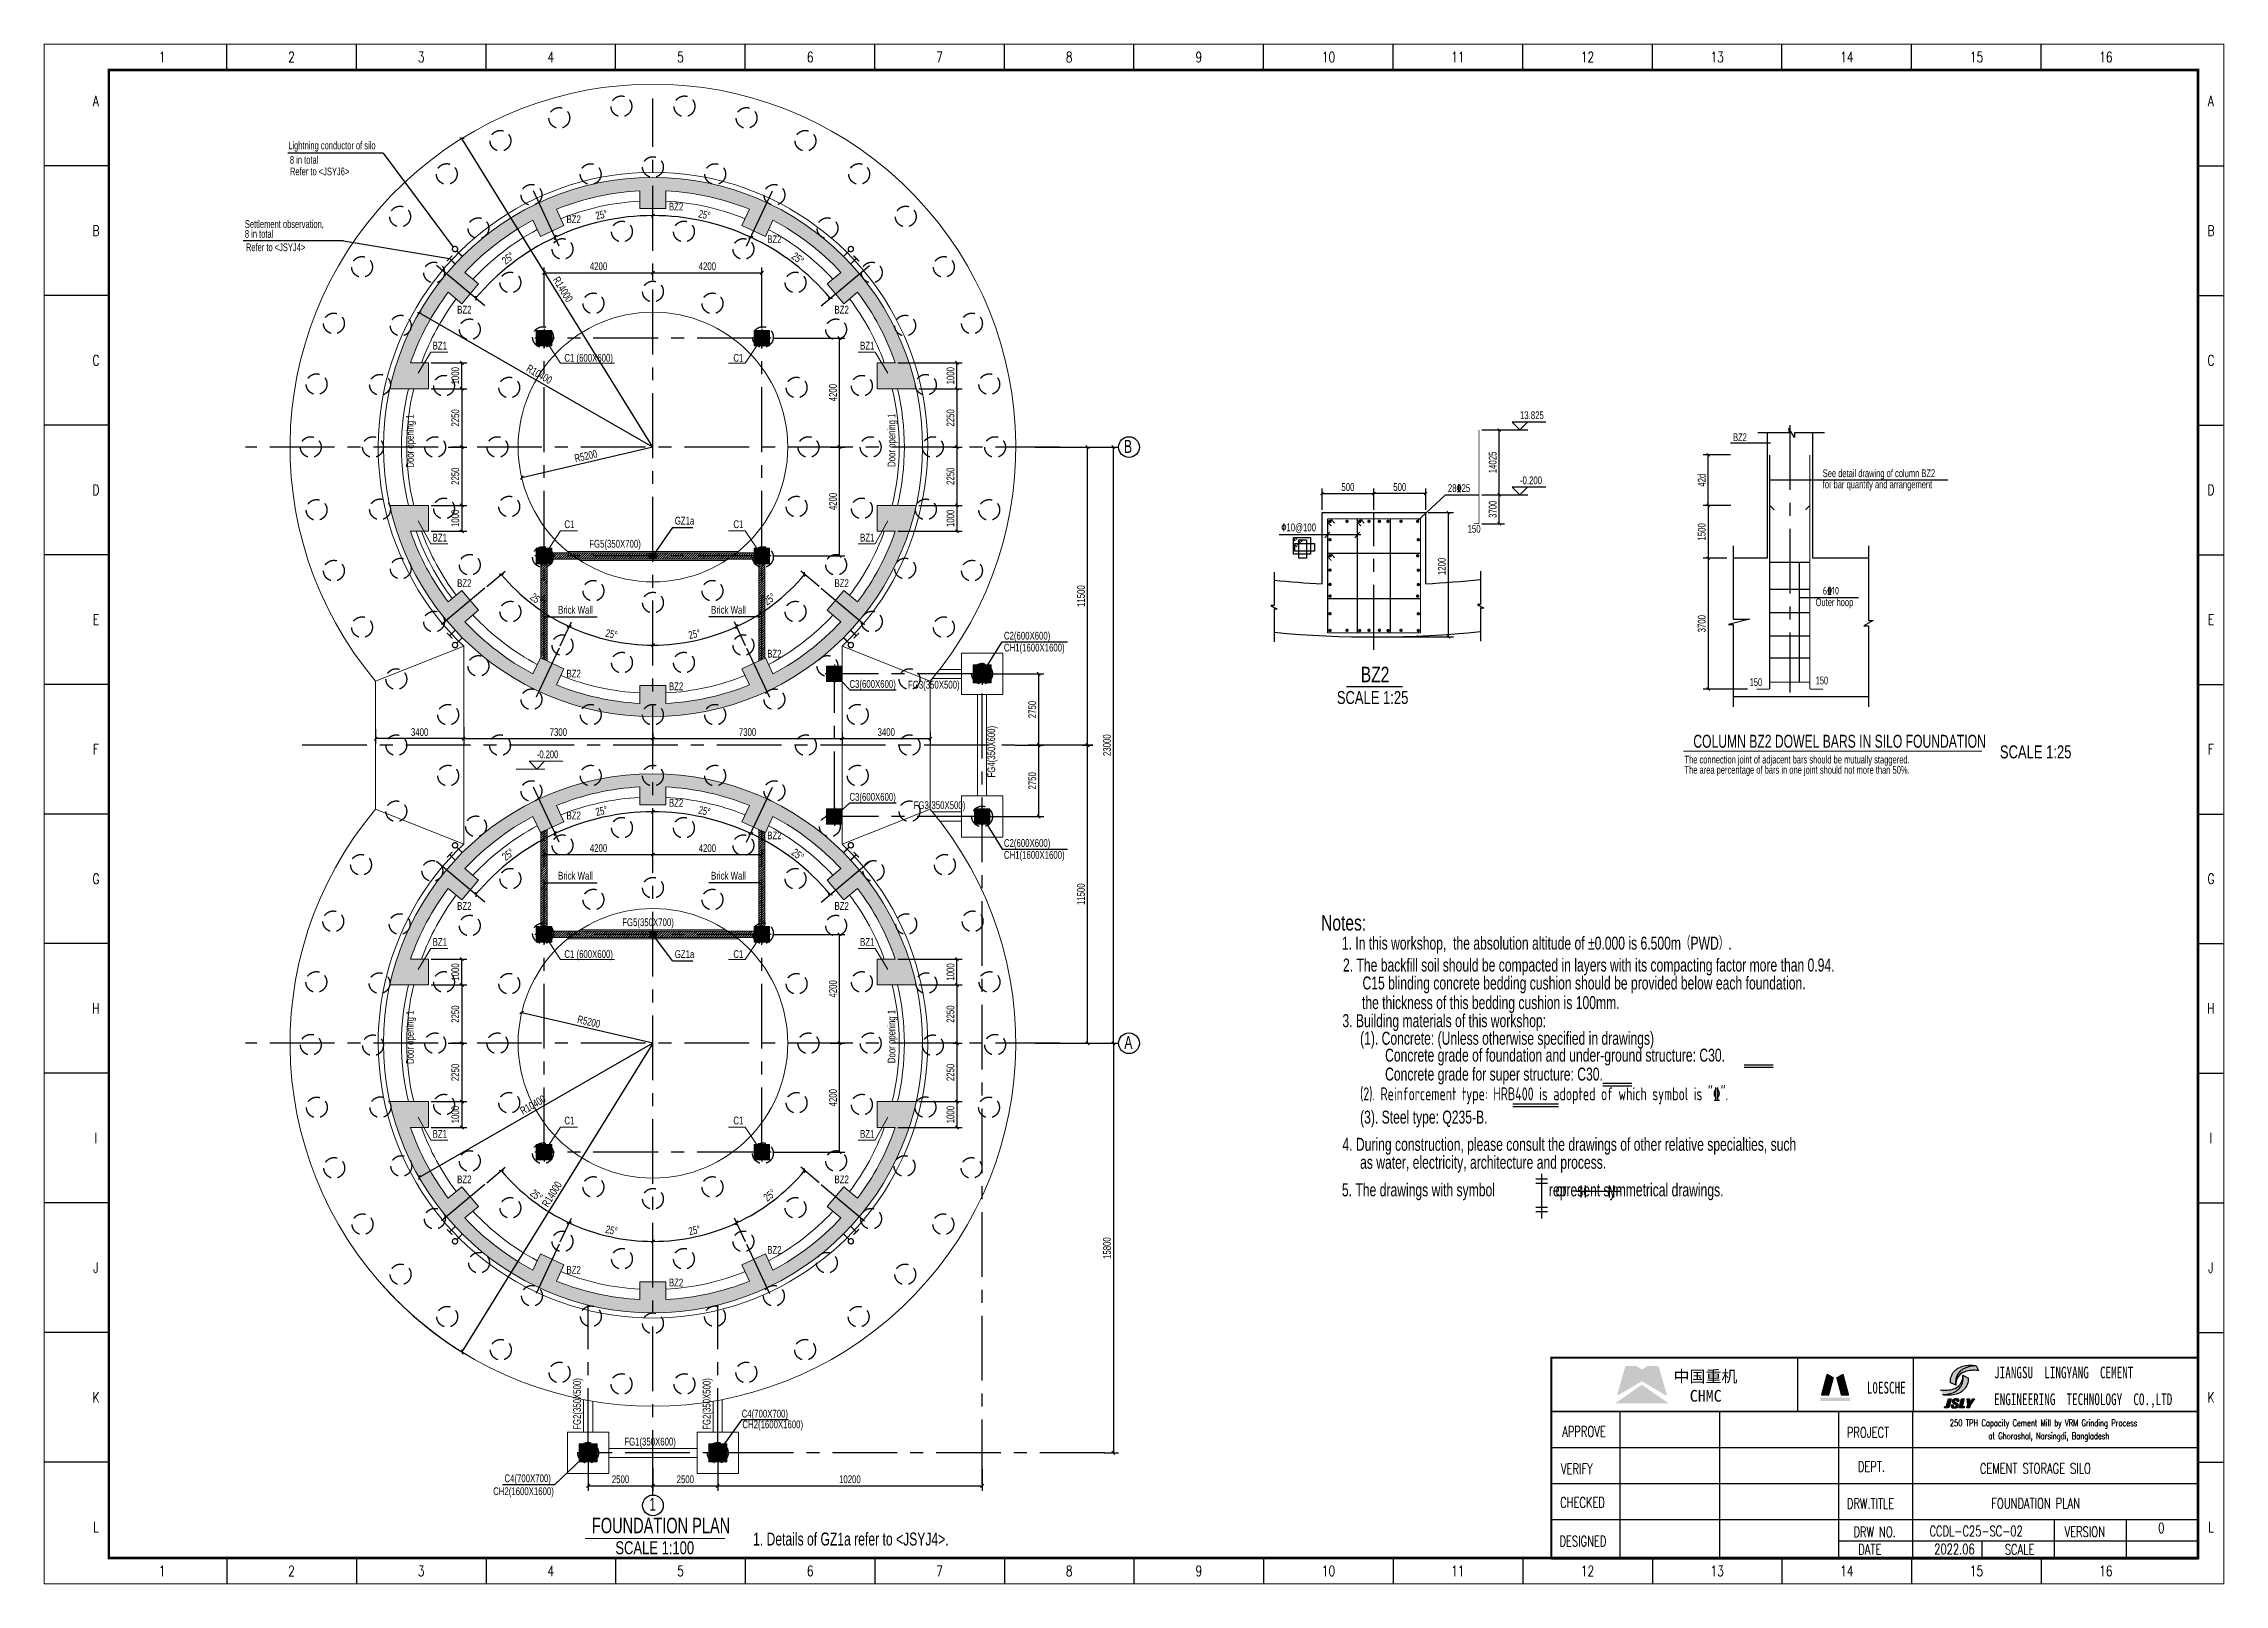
# Model space of a CAD drawing. Extents: x -84745 to 85, y -317996 to 13282.
# Drawn here: x -84745 to -610, y -46153 to 13282 of the extents above; entities that cross this region are included whole.
import ezdxf
from ezdxf.enums import TextEntityAlignment as Align

# ---------------------------------------------------------------- set-up
doc = ezdxf.new("R2010")
doc.units = 0
doc.header["$LTSCALE"] = 2000
doc.header["$MEASUREMENT"] = 0
doc.linetypes.add('CENTER', pattern=[2, 1.25, -0.25, 0.25, -0.25])
doc.linetypes.add('HIDDEN', pattern=[0.375, 0.25, -0.125])
doc.layers.get('0').update_dxf_attribs({"linetype": 'CONTINUOUS'})
doc.layers.get('DEFPOINTS').update_dxf_attribs({"linetype": 'CONTINUOUS'})
for name, color, linetype in [('22', 7, 'CONTINUOUS'), ('4', 2, 'CONTINUOUS'), ('DIM', 7, 'CONTINUOUS'), ('P_OUTER_FRAME', 131, 'CONTINUOUS'), ('S_01', 3, 'CONTINUOUS'), ('S_02', 151, 'CENTER'), ('S_02_AXIS', 151, 'CENTER'), ('S_03_HIDD', 4, 'HIDDEN'), ('S_04', 2, 'CONTINUOUS'), ('S_05', 7, 'CONTINUOUS'), ('S_05_DIMS', 7, 'CONTINUOUS'), ('S_06', 1, 'CONTINUOUS'), ('S_07_LSHOW', 6, 'CONTINUOUS'), ('S_08_HATCH', 9, 'CONTINUOUS'), ('TK', 1, 'CONTINUOUS'), ('图层3', 1, 'CONTINUOUS')]:
    doc.layers.add(name, color=color, linetype=linetype)
for name, color, linetype, lineweight in [('Rahm7', 7, 'CONTINUOUS', 50), ('S_01_OUTL', 3, 'CONTINUOUS', 0), ('S_04_TEXT', 2, 'CONTINUOUS', 0)]:
    doc.layers.add(name, color=color, linetype=linetype, lineweight=lineweight)
doc.styles.add('FS', font='kstxt.shx', dxfattribs={"width": 0.75, "bigfont": 'kshz.shx'})
doc.styles.add('HZFS', font='SIMPLEX', dxfattribs={"width": 0.7, "bigfont": 'HZFS'})
doc.styles.add('HZTXT', font='romans.shx', dxfattribs={"width": 0.7, "bigfont": 'hztxt.shx'})
doc.styles.add('KS', font='kstxt.shx', dxfattribs={"width": 0.75, "bigfont": 'kshz.shx'})
doc.styles.add('TK-HZ', font='txt.shx', dxfattribs={"width": 0.8, "bigfont": 'hztxt.shx'})
doc.styles.add('样3', font='tssdeng.shx', dxfattribs={"width": 0.7, "height": 300, "bigfont": 'tssdchn.shx'})
doc.dimstyles.new('Dim1', dxfattribs={"dimtxt": 300, "dimasz": 120, "dimexe": 200, "dimexo": 100, "dimgap": 100, "dimtad": 1, "dimdec": 0, "dimzin": 14, "dimdsep": 46, "dimtxsty": 'KS', "dimblk": 'ARCHTICK', "dimblk1": 'ARCHTICK', "dimblk2": 'ARCHTICK', "dimcen": -900, "dimclrd": 7, "dimclre": 7, "dimclrt": 2, "dimadec": 0, "dimazin": 0, "dimtfac": 1, "dimtdec": 0, "dimtix": 1, "dimtmove": 2, "dimatfit": 2, "dimfxl": 1, "dimtolj": 1, "dimtzin": 14, "dimarcsym": 0})
doc.dimstyles.new('KS100', dxfattribs={"dimtxt": 300, "dimasz": 120, "dimexe": 200, "dimexo": 100, "dimgap": 100, "dimtad": 1, "dimdec": 0, "dimzin": 14, "dimdsep": 46, "dimtxsty": 'KS', "dimblk": 'ARCHTICK', "dimcen": -900, "dimclrd": 7, "dimclre": 7, "dimclrt": 2, "dimadec": 0, "dimazin": 0, "dimtfac": 1, "dimtdec": 0, "dimtix": 1, "dimtmove": 2, "dimatfit": 2, "dimfxl": 1, "dimtolj": 1, "dimtzin": 14, "dimarcsym": 0})
doc.dimstyles.new('KSDIM1', dxfattribs={"dimtxt": 300, "dimasz": 120, "dimexe": 200, "dimexo": 100, "dimgap": 100, "dimtad": 1, "dimdec": 0, "dimzin": 14, "dimdsep": 46, "dimtxsty": 'KS', "dimblk1": 'OBLIQUE', "dimblk2": 'OBLIQUE', "dimsah": 1, "dimcen": -900, "dimclrd": 7, "dimclre": 7, "dimclrt": 2, "dimazin": 3, "dimtfac": 1, "dimtdec": 0, "dimtix": 1, "dimtmove": 2, "dimatfit": 2, "dimfxl": 1, "dimtolj": 1, "dimtzin": 14, "dimlwd": -3, "dimarcsym": 0})
pattern_1 = [(45, (2373.254, 0), (-44.194174, 44.194174), [])]

msp = doc.modelspace()

# ---------------------------------------------------------------- texts
at = {"color": 7, "style": 'HZFS', "width": 0.7}
for s, p in [('APPROVE', (-26156.758, -40456.704)), ('  PROJECT', (-15559.752, -40493.07)), ('VERIFY', (-26205.594, -41895.537)), ('  DEPT.', (-15134.187, -41808.022)), ('CHECKED', (-26238.45, -43192.233)), ('DRW.TITLE', (-15172.644, -43234.748)), ('DESIGNED', (-26264.03, -44686.674)), (' DRW NO.', (-15113.556, -44329.184)), ('VERSION', (-6776.042, -44324.299)), ('  DATE', (-15116.772, -45005.528)), ('SCALE', (-9080.996, -45005.528))]:
    msp.add_text(s, height=400, dxfattribs=at).set_placement(p)
at = {"char_height": 451.63008, "attachment_point": 1}
for s, width, insert in [('{\\fSimSun|b0|i0|c134|p2;中国重机}', 2867.73607, (-21862.303, -37903.815)), ('{\\fSimSun|b0|i0|c134|p2;CHMC}', 773.30308, (-21235.039, -38653.047))]:
    msp.add_mtext_dynamic_manual_height_columns(s, width=width, gutter_width=12.5, heights=[0], dxfattribs=dict(at, insert=insert))
at = {"color": 7, "char_height": 451.16199, "width": 162378.90608, "attachment_point": 1, "style": 'HZFS'}
for s, insert in [('{\\fSimSun|b0|i0|c134|p54;JIANGSU  LINGYANG  CEMENT  }', (-9493.262, -37753.483)), ('{\\fSimSun|b0|i0|c134|p54;L0ESCHE}', (-14407.814, -38339.802)), ('{\\fSimSun|b0|i0|c134|p54;ENGINEERING  TECHNOLOGY  CO.,LTD}', (-9493.262, -38787.439))]:
    msp.add_mtext(s, dxfattribs=dict(at, insert=insert))
at = {"layer": '4', "style": 'KS', "width": 0.75}
for s, height, p in [('SCALE 1:25', 500, (-34852.585, -12191.631)), ('SCALE 1:25', 500, (-9271.508, -14289.721)), ('Notes:', 600, (-35459.49, -20931.169)), ('SCALE 1:100', 500, (-62686.449, -44991.116))]:
    msp.add_text(s, height=height, dxfattribs=at).set_placement(p)
at = {"layer": 'DIM', "width": 0.7}
for s, height, style, p in [('250 TPH Capacity Cement Mill by VRM Grinding Process ', 256, 'HZTXT', (-11203.944, -40055.273)), ('at Ghorashal, Narsingdi, Bangladesh', 256, 'HZTXT', (-9715.193, -40555.273)), ('0', 400, 'HZFS', (-3164.895, -44177.13)), ('2022.06', 400, 'HZFS', (-11804.928, -44992.074))]:
    msp.add_text(s, height=height, dxfattribs=dict(at, style=style)).set_placement(p)
at = {"layer": 'P_OUTER_FRAME', "style": 'HZFS', "width": 0.7}
for s, p in [('CEMENT STORAGE SILO', (-7902.317, -41681.857)), ('FOUNDATION PLAN', (-7890.805, -43029.02)), ('CCDL-C25-SC-02', (-10187.514, -44098.521))]:
    msp.add_text(s, height=400, dxfattribs=at).set_placement(p, align=Align.MIDDLE)
at = {"layer": 'S_01', "style": 'KS', "width": 0.7}
for s, height, p in [('COLUMN BZ2 DOWEL BARS IN SILO FOUNDATION', 500, (-21098.786, -13880.508)), ('FOUNDATION PLAN', 600, (-63592.002, -44182.328))]:
    msp.add_text(s, height=height, dxfattribs=at).set_placement(p)
at = {"layer": 'S_04'}
for s, height, style, width, p in [('Lightning conductor of silo', 300, 'KS', 0.7, (-75306.75, 9204.957)), ('8 in total', 300, 'KS', 0.7, (-75240.992, 8649.351)), ('Refer to <JSYJ6>', 300, 'KS', 0.7, (-75240.992, 8200.351)), ('Settlement observation, ', 300, 'KS', 0.7, (-76980.003, 6171.475)), ('Refer to <JSYJ4>', 300, 'KS', 0.7, (-76940.733, 5274.308)), ('13.825', 300, 'KS', 0.75, (-27787.793, -1202.871)), ('See detail drawing of column BZ2', 300, 'KS', 0.7, (-16106.032, -3441.78)), ('28%%13225', 300, 'FS', 0.75, (-30567.598, -4014.298)), ('-0.200', 300, 'KS', 0.75, (-27787.793, -3715.175)), ('for bar quantity and arrangement', 300, 'KS', 0.7, (-16106.032, -3870.451)), ('%%13010@100', 300, 'FS', 0.75, (-36989.583, -5529.67)), ('150', 300, 'KS', 0.75, (-29808.506, -5586.65)), ('Outer hoop', 300, 'KS', 0.7, (-16380.02, -8418.092)), ('6%%13210', 300, '样3', 0.7, (-16102.997, -7971.269)), ('C2(600X600)', 300, 'KS', 0.75, (-47695.274, -9707.874)), ('CH1(1600X1600)', 300, 'KS', 0.75, (-47695.274, -10166.906)), ('BZ2', 600, 'FS', 0.75, (-33928.669, -11353.738)), ('C3(600X600)', 300, 'KS', 0.75, (-53656.339, -11569.203)), ('150', 300, 'KS', 0.7, (-18925.567, -11501.927)), ('150', 300, 'KS', 0.7, (-16380.02, -11435.406)), (' The connection joint of adjacent bars should be mutually staggered.', 300, 'KS', 0.7, (-21521.585, -14485.77)), (' The area percentage of bars in one joint should not more than 50%%%.', 300, 'KS', 0.7, (-21521.585, -14881.466)), ('C3(600X600)', 300, 'KS', 0.75, (-53656.339, -15925.885)), ('C2(600X600)', 300, 'KS', 0.75, (-47695.274, -17704.414)), ('CH1(1600X1600)', 300, 'KS', 0.75, (-47695.274, -18163.446)), ('1. In this workshop,  the absolution altitude of %%P0.000 is 6.500m（PWD）.', 500, 'KS', 0.7, (-34658.638, -21667.893)), ('2. The backfill soil should be compacted in layers with its compacting factor more than 0.94.', 500, 'KS', 0.7, (-34614.434, -22512.208)), ('C15 blinding concrete bedding cushion should be provided below each foundation.', 500, 'KS', 0.7, (-33861.355, -23205.208)), ('the thickness of this bedding cushion is 100mm.', 500, 'KS', 0.7, (-33882.355, -23961.208)), ('3. Building materials of this workshop:', 500, 'KS', 0.7, (-34636.198, -24658.988)), ('(1). Concrete: (Unless otherwise specified in drawings)', 500, 'KS', 0.7, (-33954.839, -25336.843)), ('Concrete grade of foundation and under-ground structure: C30. ', 500, 'KS', 0.7, (-32989.985, -25988.171)), ('Concrete grade for super structure: C30.', 500, 'KS', 0.7, (-32989.985, -26719.164)), ('(3). Steel type: Q235-B.', 500, 'KS', 0.7, (-33954.839, -28378.011)), ('4. During construction, please consult the drawings of other relative specialties, such', 500, 'KS', 0.7, (-34636.198, -29427.787)), ('as water, electricity, architecture and process.', 500, 'KS', 0.7, (-33954.839, -30121.291)), ('5. The drawings with symbol                represent symmetrical drawings.', 500, 'KS', 0.7, (-34655.913, -31184.879)), ('or', 500, 'KS', 0.7, (-26406.478, -31184.879)), ('C4(700X700)', 300, 'KS', 0.75, (-57815.568, -39716.996)), ('CH2(1600X1600)', 300, 'KS', 0.75, (-57786.159, -40131.666)), ('C4(700X700)', 300, 'KS', 0.75, (-66964.418, -42210.962)), ('CH2(1600X1600)', 300, 'KS', 0.75, (-67402.029, -42710.01)), ('1. Details of GZ1a refer to <JSYJ4>.', 500, 'KS', 0.7, (-57374.014, -44654.288))]:
    msp.add_text(s, height=height, dxfattribs=dict(at, style=style, width=width)).set_placement(p)
at = {"layer": 'S_04', "style": 'KS', "width": 0.7}
msp.add_text('BZ2', height=300, rotation=0.00000226, dxfattribs=at).set_placement((-19565.948, -2050.61))
at = {"layer": 'S_04', "ltscale": 2, "style": '样3', "width": 0.7}
msp.add_text('(2). Reinforcement type: HRB400 is adopted of which symbol is "%%132".', height=500, dxfattribs=at).set_placement((-33954.839, -27481.166))
at = {"layer": 'S_04_TEXT'}
for s, style, width, p in [('BZ2', 'FS', 0.75, (-60619.411, 6845.197)), ('8 in total', 'KS', 0.7, (-76980.003, 5792.195)), ('BZ2', 'FS', 0.75, (-64571.053, 6355.646)), ('BZ2', 'FS', 0.75, (-56827.561, 5586.706)), ('BZ2', 'FS', 0.75, (-68790.919, 2867.104)), ('BZ2', 'FS', 0.75, (-54231.476, 2867.104)), ('BZ1', 'FS', 0.75, (-69734.375, 1479.568)), ('BZ1', 'FS', 0.75, (-53243.737, 1479.568)), ('C1 (600X600)', 'FS', 0.75, (-64654.437, 1010.933)), ('C1', 'FS', 0.75, (-58134.675, 1010.933)), ('GZ1a', 'FS', 0.75, (-60395.335, -5270.254)), ('BZ1', 'FS', 0.75, (-69734.375, -5925.258)), ('C1', 'FS', 0.75, (-64654.437, -5408.085)), ('FG5(350X700)', 'FS', 0.75, (-63695.261, -6161.648)), ('C1', 'FS', 0.75, (-58134.675, -5408.085)), ('BZ1', 'FS', 0.75, (-53243.737, -5925.258)), ('BZ2', 'FS', 0.75, (-68790.919, -7681.106)), ('BZ2', 'FS', 0.75, (-54231.476, -7681.106)), ('Brick Wall', 'FS', 0.75, (-64894.914, -8711.105)), ('Brick Wall', 'FS', 0.75, (-58992.199, -8711.105)), ('BZ2', 'FS', 0.75, (-64571.053, -11169.647)), ('BZ2', 'FS', 0.75, (-56827.561, -10400.707)), ('BZ2', 'FS', 0.75, (-60619.411, -11659.198)), ('FG3(350X500)', 'FS', 0.75, (-51396.284, -11598.552)), ('-0.200', 'KS', 0.7, (-65712.358, -14285.963)), ('BZ2', 'FS', 0.75, (-60619.411, -16154.803)), ('FG3(350X500)', 'FS', 0.75, (-51176.197, -16246.398)), ('BZ2', 'FS', 0.75, (-64571.053, -16644.354)), ('BZ2', 'FS', 0.75, (-56827.561, -17413.294)), ('Brick Wall', 'FS', 0.75, (-64894.914, -18966.622)), ('Brick Wall', 'FS', 0.75, (-58992.199, -18966.622)), ('BZ2', 'FS', 0.75, (-68790.919, -20132.896)), ('BZ2', 'FS', 0.75, (-54231.476, -20132.896)), ('FG5(350X700)', 'FS', 0.75, (-62422.148, -20761.648)), ('BZ1', 'FS', 0.75, (-69734.375, -21520.432)), ('C1 (600X600)', 'FS', 0.75, (-64654.437, -21989.067)), ('GZ1a', 'FS', 0.75, (-60395.335, -21990.875)), ('C1', 'FS', 0.75, (-58134.675, -21989.067)), ('BZ1', 'FS', 0.75, (-53243.737, -21520.432)), ('C1', 'FS', 0.75, (-64654.437, -28408.085)), ('C1', 'FS', 0.75, (-58134.675, -28408.085)), ('BZ1', 'FS', 0.75, (-69734.375, -28925.258)), ('BZ1', 'FS', 0.75, (-53243.737, -28925.258)), ('BZ2', 'FS', 0.75, (-68790.919, -30681.106)), ('BZ2', 'FS', 0.75, (-54231.476, -30681.106)), ('BZ2', 'FS', 0.75, (-56827.561, -33400.707)), ('BZ2', 'FS', 0.75, (-64571.053, -34169.647)), ('BZ2', 'FS', 0.75, (-60619.411, -34659.198)), ('FG1(350X600)', 'FS', 0.75, (-62342.194, -40796.398))]:
    msp.add_text(s, height=300, dxfattribs=dict(at, style=style, width=width)).set_placement(p)
at = {"layer": 'S_04_TEXT', "style": 'FS', "width": 0.75}
for s, p in [('Door opening 1', (-70462.824, -3077.084)), ('Door opening 1', (-51882.808, -3046.606)), ('FG4(350X600)', (-48033.217, -15027.64)), ('Door opening 1', (-70462.824, -26077.084)), ('Door opening 1', (-51882.808, -26046.606)), ('FG2(350X500)', (-64014.442, -40190.109)), ('FG2(350X500)', (-59014.442, -40190.109))]:
    msp.add_text(s, height=300, rotation=90, dxfattribs=at).set_placement(p)
at = {"layer": 'S_04_TEXT', "style": 'KS', "width": 0.7}
for s, p in [('B', (-42908.149, -2257.031)), ('A', (-42894.876, -25246.384)), ('1', (-61248.074, -43065.055))]:
    msp.add_text(s, height=500, dxfattribs=at).set_placement(p, align=Align.MIDDLE_CENTER)

# ---------------------------------------------------------------- blocks, each defined once
blk = doc.blocks.new('A1-1')
at = {"layer": 'TK', "color": 7}
for p, q in [((7050, 58400), (7050, 59400)), ((12050, 58400), (12050, 59400)), ((17050, 58400), (17050, 59400)), ((22050, 58400), (22050, 59400)), ((27050, 58400), (27050, 59400)), ((32050, 58400), (32050, 59400)), ((37050, 58400), (37050, 59400)), ((42050, 58400), (42050, 59400)), ((47050, 58400), (47050, 59400)), ((52050, 58400), (52050, 59400)), ((57050, 58400), (57050, 59400)), ((62050, 58400), (62050, 59400)), ((67050, 58400), (67050, 59400)), ((72050, 58400), (72050, 59400)), ((77050, 58400), (77050, 59400)), ((2500, 54700), (0, 54700)), ((83100, 54700), (84100, 54700)), ((2500, 49700), (0, 49700)), ((83100, 49700), (84100, 49700)), ((2500, 44700), (0, 44700)), ((83100, 44700), (84100, 44700)), ((2500, 39700), (0, 39700)), ((83100, 39700), (84100, 39700)), ((2500, 34700), (0, 34700)), ((83100, 34700), (84100, 34700)), ((2500, 29700), (0, 29700)), ((83100, 29700), (84100, 29700)), ((2500, 24700), (0, 24700)), ((83100, 24700), (84100, 24700)), ((2500, 19700), (0, 19700)), ((83100, 19700), (84100, 19700)), ((2500, 14700), (0, 14700)), ((83100, 14700), (84100, 14700)), ((2500, 9700), (0, 9700)), ((83100, 9700), (84100, 9700)), ((2500, 4700), (0, 4700)), ((83100, 4700), (84100, 4700)), ((7050, 1000), (7050, 0)), ((12050, 1000), (12050, 0)), ((17050, 1000), (17050, 0)), ((22050, 1000), (22050, 0)), ((27050, 1000), (27050, 0)), ((32050, 1000), (32050, 0)), ((37050, 1000), (37050, 0)), ((42050, 1000), (42050, 0)), ((47050, 1000), (47050, 0)), ((52050, 1000), (52050, 0)), ((57050, 1000), (57050, 0)), ((62050, 1000), (62050, 0)), ((67050, 1000), (67050, 0)), ((72050, 1000), (72050, 0)), ((77050, 1000), (77050, 0))]:
    blk.add_line(p, q, dxfattribs=at)
for points, const_width in [([(0, 0), (84100, 0), (84100, 59400), (0, 59400)], 35), ([(2500, 1000), (83100, 1000), (83100, 58400), (2500, 58400)], 100)]:
    blk.add_lwpolyline(points, close=True, dxfattribs=dict(at, const_width=const_width))
at = {"layer": 'TK', "color": 7, "style": 'TK-HZ', "width": 0.75}
for s, p in [('1', (4550, 58900)), ('2', (9550, 58900)), ('3', (14550, 58900)), ('4', (19550, 58900)), ('5', (24550, 58900)), ('6', (29550, 58900)), ('7', (34550, 58900)), ('8', (39550, 58900)), ('9', (44550, 58900)), ('10', (49550, 58900)), ('11', (54550, 58900)), ('12', (59550, 58900)), ('13', (64550, 58900)), ('14', (69550, 58900)), ('15', (74550, 58900)), ('16', (79550, 58900)), ('A', (2000, 57200)), ('A', (83600, 57200)), ('B', (2000, 52200)), ('B', (83600, 52200)), ('C', (2000, 47200)), ('C', (83600, 47200)), ('D', (2000, 42200)), ('D', (83600, 42200)), ('E', (2000, 37200)), ('E', (83600, 37200)), ('F', (2000, 32200)), ('F', (83600, 32200)), ('G', (2000, 27200)), ('G', (83600, 27200)), ('H', (2000, 22200)), ('H', (83600, 22200)), ('I', (2000, 17200)), ('I', (83600, 17200)), ('J', (2000, 12200)), ('J', (83600, 12200)), ('K', (2000, 7200)), ('K', (83600, 7200)), ('L', (2000, 2200)), ('L', (83600, 2200)), ('1', (4550, 500)), ('2', (9550, 500)), ('3', (14550, 500)), ('4', (19550, 500)), ('5', (24550, 500)), ('6', (29550, 500)), ('7', (34550, 500)), ('8', (39550, 500)), ('9', (44550, 500)), ('10', (49550, 500)), ('11', (54550, 500)), ('12', (59550, 500)), ('13', (64550, 500)), ('14', (69550, 500)), ('15', (74550, 500)), ('16', (79550, 500))]:
    blk.add_text(s, height=400, dxfattribs=at).set_placement(p, align=Align.MIDDLE_CENTER)
blk = doc.blocks.new('_OBLIQUE')
at = {"color": 1}
blk.add_line((-0.5, -0.5), (0.5, 0.5), dxfattribs=at)
blk = doc.blocks.new('*D77')
at = {"layer": 'DEFPOINTS', "color": 0, "transparency": 16777216}
for p in [(-46592, -2281), (-43471, -2281), (-46592, -25281)]:
    blk.add_point(p, dxfattribs=at)
at = {"layer": 'S_05_DIMS', "color": 7, "lineweight": -2, "transparency": 16777216}
for p, q in [((-46492, -2281), (-43271, -2281)), ((-46492, -25281), (-43271, -25281))]:
    blk.add_line(p, q, dxfattribs=at)
at = {"layer": 'S_05_DIMS', "color": 7, "lineweight": -3, "transparency": 16777216}
blk.add_line((-43471, -25281), (-43471, -2281), dxfattribs=at)
at = {"layer": 'S_05_DIMS', "color": 7, "linetype": 'ByBlock', "lineweight": -3, "transparency": 16777216, "xscale": 120, "yscale": 120, "zscale": 120}
for p, rotation in [((-43471, -2281), 90), ((-43471, -25281), 270)]:
    blk.add_blockref('_OBLIQUE', p, dxfattribs=dict(at, rotation=rotation))
at = {"layer": 'S_05_DIMS', "color": 2, "transparency": 16777216, "insert": (-43721, -13781), "char_height": 300, "attachment_point": 5, "rotation": 90, "style": 'KS'}
blk.add_mtext('\\A1;23000', dxfattribs=at)
blk = doc.blocks.new('*D78')
at = {"layer": 'DEFPOINTS', "color": 0, "transparency": 16777216}
for p in [(-46592, -25281), (-43924, -41081), (-43471, -41081)]:
    blk.add_point(p, dxfattribs=at)
at = {"layer": 'S_05_DIMS', "color": 7, "lineweight": -2, "transparency": 16777216}
for p, q in [((-46492, -25281), (-43271, -25281)), ((-43824, -41081), (-43271, -41081))]:
    blk.add_line(p, q, dxfattribs=at)
at = {"layer": 'S_05_DIMS', "color": 7, "lineweight": -3, "transparency": 16777216}
blk.add_line((-43471, -25281), (-43471, -41081), dxfattribs=at)
at = {"layer": 'S_05_DIMS', "color": 7, "linetype": 'ByBlock', "lineweight": -3, "transparency": 16777216, "xscale": 120, "yscale": 120, "zscale": 120}
for p, rotation in [((-43471, -25281), 90), ((-43471, -41081), 270)]:
    blk.add_blockref('_OBLIQUE', p, dxfattribs=dict(at, rotation=rotation))
at = {"layer": 'S_05_DIMS', "color": 2, "transparency": 16777216, "insert": (-43721, -33181), "char_height": 300, "attachment_point": 5, "rotation": 90, "style": 'KS'}
blk.add_mtext('\\A1;15800', dxfattribs=at)
blk = doc.blocks.new('*D79')
at = {"layer": 'DEFPOINTS', "color": 0, "transparency": 16777216}
for p in [(-63737, -41081), (-61237, -41576), (-61237, -42351)]:
    blk.add_point(p, dxfattribs=at)
at = {"layer": 'S_05_DIMS', "color": 7, "lineweight": -2, "transparency": 16777216}
for p, q in [((-63737, -41181), (-63737, -42551)), ((-61237, -41676), (-61237, -42551))]:
    blk.add_line(p, q, dxfattribs=at)
at = {"layer": 'S_05_DIMS', "color": 7, "lineweight": -3, "transparency": 16777216}
blk.add_line((-63737, -42351), (-61237, -42351), dxfattribs=at)
at = {"layer": 'S_05_DIMS', "color": 7, "linetype": 'ByBlock', "lineweight": -3, "transparency": 16777216, "xscale": 120, "yscale": 120, "zscale": 120, "rotation": 180}
blk.add_blockref('_OBLIQUE', (-63737, -42351), dxfattribs=at)
at = {"layer": 'S_05_DIMS', "color": 7, "linetype": 'ByBlock', "lineweight": -3, "transparency": 16777216, "xscale": 120, "yscale": 120, "zscale": 120}
blk.add_blockref('_OBLIQUE', (-61237, -42351), dxfattribs=at)
at = {"layer": 'S_05_DIMS', "color": 2, "transparency": 16777216, "insert": (-62487, -42101), "char_height": 300, "attachment_point": 5, "style": 'KS'}
blk.add_mtext('\\A1;2500', dxfattribs=at)
blk = doc.blocks.new('*D80')
at = {"layer": 'DEFPOINTS', "color": 0, "transparency": 16777216}
for p in [(-58737, -41081), (-61237, -41576), (-58737, -42351)]:
    blk.add_point(p, dxfattribs=at)
at = {"layer": 'S_05_DIMS', "color": 7, "lineweight": -2, "transparency": 16777216}
for p, q in [((-58737, -41181), (-58737, -42551)), ((-61237, -41676), (-61237, -42551))]:
    blk.add_line(p, q, dxfattribs=at)
at = {"layer": 'S_05_DIMS', "color": 7, "lineweight": -3, "transparency": 16777216}
blk.add_line((-61237, -42351), (-58737, -42351), dxfattribs=at)
at = {"layer": 'S_05_DIMS', "color": 7, "linetype": 'ByBlock', "lineweight": -3, "transparency": 16777216, "xscale": 120, "yscale": 120, "zscale": 120, "rotation": 180}
blk.add_blockref('_OBLIQUE', (-61237, -42351), dxfattribs=at)
at = {"layer": 'S_05_DIMS', "color": 7, "linetype": 'ByBlock', "lineweight": -3, "transparency": 16777216, "xscale": 120, "yscale": 120, "zscale": 120}
blk.add_blockref('_OBLIQUE', (-58737, -42351), dxfattribs=at)
at = {"layer": 'S_05_DIMS', "color": 2, "transparency": 16777216, "insert": (-59987, -42101), "char_height": 300, "attachment_point": 5, "style": 'KS'}
blk.add_mtext('\\A1;2500', dxfattribs=at)
blk = doc.blocks.new('*D81')
at = {"layer": 'DEFPOINTS', "color": 0, "transparency": 16777216}
for p in [(-47368, -13781), (-46352, -13781), (-48537, -16531)]:
    blk.add_point(p, dxfattribs=at)
at = {"layer": 'S_05_DIMS', "color": 7, "lineweight": -2, "transparency": 16777216}
for p, q in [((-47268, -13781), (-46152, -13781)), ((-48437, -16531), (-46152, -16531))]:
    blk.add_line(p, q, dxfattribs=at)
at = {"layer": 'S_05_DIMS', "color": 7, "lineweight": -3, "transparency": 16777216}
blk.add_line((-46352, -16531), (-46352, -13781), dxfattribs=at)
at = {"layer": 'S_05_DIMS', "color": 7, "linetype": 'ByBlock', "lineweight": -3, "transparency": 16777216, "xscale": 120, "yscale": 120, "zscale": 120}
for p, rotation in [((-46352, -13781), 90), ((-46352, -16531), 270)]:
    blk.add_blockref('_OBLIQUE', p, dxfattribs=dict(at, rotation=rotation))
at = {"layer": 'S_05_DIMS', "color": 2, "transparency": 16777216, "insert": (-46602, -15156), "char_height": 300, "attachment_point": 5, "rotation": 90, "style": 'KS'}
blk.add_mtext('\\A1;2750', dxfattribs=at)
blk = doc.blocks.new('*D82')
at = {"layer": 'DEFPOINTS', "color": 0, "transparency": 16777216}
for p in [(-48537, -11031), (-46352, -11031), (-47368, -13781)]:
    blk.add_point(p, dxfattribs=at)
at = {"layer": 'S_05_DIMS', "color": 7, "lineweight": -2, "transparency": 16777216}
for p, q in [((-48437, -11031), (-46152, -11031)), ((-47268, -13781), (-46152, -13781))]:
    blk.add_line(p, q, dxfattribs=at)
at = {"layer": 'S_05_DIMS', "color": 7, "lineweight": -3, "transparency": 16777216}
blk.add_line((-46352, -13781), (-46352, -11031), dxfattribs=at)
at = {"layer": 'S_05_DIMS', "color": 7, "linetype": 'ByBlock', "lineweight": -3, "transparency": 16777216, "xscale": 120, "yscale": 120, "zscale": 120}
for p, rotation in [((-46352, -11031), 90), ((-46352, -13781), 270)]:
    blk.add_blockref('_OBLIQUE', p, dxfattribs=dict(at, rotation=rotation))
at = {"layer": 'S_05_DIMS', "color": 2, "transparency": 16777216, "insert": (-46602, -12406), "char_height": 300, "attachment_point": 5, "rotation": 90, "style": 'KS'}
blk.add_mtext('\\A1;2750', dxfattribs=at)
blk = doc.blocks.new('*D83')
at = {"layer": 'DEFPOINTS', "color": 0, "transparency": 16777216}
for p in [(-58737, -41081), (-48537, -41607), (-48537, -42351)]:
    blk.add_point(p, dxfattribs=at)
at = {"layer": 'S_05_DIMS', "color": 7, "lineweight": -2, "transparency": 16777216}
for p, q in [((-58737, -41181), (-58737, -42551)), ((-48537, -41707), (-48537, -42551))]:
    blk.add_line(p, q, dxfattribs=at)
at = {"layer": 'S_05_DIMS', "color": 7, "lineweight": -3, "transparency": 16777216}
blk.add_line((-58737, -42351), (-48537, -42351), dxfattribs=at)
at = {"layer": 'S_05_DIMS', "color": 7, "linetype": 'ByBlock', "lineweight": -3, "transparency": 16777216, "xscale": 120, "yscale": 120, "zscale": 120, "rotation": 180}
blk.add_blockref('_OBLIQUE', (-58737, -42351), dxfattribs=at)
at = {"layer": 'S_05_DIMS', "color": 7, "linetype": 'ByBlock', "lineweight": -3, "transparency": 16777216, "xscale": 120, "yscale": 120, "zscale": 120}
blk.add_blockref('_OBLIQUE', (-48537, -42351), dxfattribs=at)
at = {"layer": 'S_05_DIMS', "color": 2, "transparency": 16777216, "insert": (-53637, -42101), "char_height": 300, "attachment_point": 5, "style": 'KS'}
blk.add_mtext('\\A1;10200', dxfattribs=at)
blk = doc.blocks.new('*D84')
at = {"layer": 'DEFPOINTS', "color": 0, "transparency": 16777216}
for p in [(-44778, -13781), (-44471, -13781), (-44778, -25281)]:
    blk.add_point(p, dxfattribs=at)
at = {"layer": 'S_05_DIMS', "color": 7, "lineweight": -2, "transparency": 16777216}
for p, q in [((-44678, -13781), (-44271, -13781)), ((-44678, -25281), (-44271, -25281))]:
    blk.add_line(p, q, dxfattribs=at)
at = {"layer": 'S_05_DIMS', "color": 7, "lineweight": -3, "transparency": 16777216}
blk.add_line((-44471, -25281), (-44471, -13781), dxfattribs=at)
at = {"layer": 'S_05_DIMS', "color": 7, "linetype": 'ByBlock', "lineweight": -3, "transparency": 16777216, "xscale": 120, "yscale": 120, "zscale": 120}
for p, rotation in [((-44471, -13781), 90), ((-44471, -25281), 270)]:
    blk.add_blockref('_OBLIQUE', p, dxfattribs=dict(at, rotation=rotation))
at = {"layer": 'S_05_DIMS', "color": 2, "transparency": 16777216, "insert": (-44721, -19531), "char_height": 300, "attachment_point": 5, "rotation": 90, "style": 'KS'}
blk.add_mtext('\\A1;11500', dxfattribs=at)
blk = doc.blocks.new('*D85')
at = {"layer": 'DEFPOINTS', "color": 0, "transparency": 16777216}
for p in [(-44778, -2281), (-44471, -2281), (-44778, -13781)]:
    blk.add_point(p, dxfattribs=at)
at = {"layer": 'S_05_DIMS', "color": 7, "lineweight": -2, "transparency": 16777216}
for p, q in [((-44678, -2281), (-44271, -2281)), ((-44678, -13781), (-44271, -13781))]:
    blk.add_line(p, q, dxfattribs=at)
at = {"layer": 'S_05_DIMS', "color": 7, "lineweight": -3, "transparency": 16777216}
blk.add_line((-44471, -13781), (-44471, -2281), dxfattribs=at)
at = {"layer": 'S_05_DIMS', "color": 7, "linetype": 'ByBlock', "lineweight": -3, "transparency": 16777216, "xscale": 120, "yscale": 120, "zscale": 120}
for p, rotation in [((-44471, -2281), 90), ((-44471, -13781), 270)]:
    blk.add_blockref('_OBLIQUE', p, dxfattribs=dict(at, rotation=rotation))
at = {"layer": 'S_05_DIMS', "color": 2, "transparency": 16777216, "insert": (-44721, -8031), "char_height": 300, "attachment_point": 5, "rotation": 90, "style": 'KS'}
blk.add_mtext('\\A1;11500', dxfattribs=at)
blk = doc.blocks.new('jxZ_W600XH600')
at = {"layer": 'S_07_LSHOW'}
blk.add_hatch(color=256, dxfattribs=at).paths.add_polyline_path([(-294, 294), (294, 294), (294, -294), (-294, -294)])
at = {"layer": 'S_01_OUTL'}
blk.add_lwpolyline([(-300, 300), (300, 300), (300, -300), (-300, -300), (-300, 300)], dxfattribs=at)
at = {"layer": 'S_02_AXIS'}
for p, q in [((360, 0), (-360, 0)), ((0, 360), (0, -360))]:
    blk.add_line(p, q, dxfattribs=at)
blk = doc.blocks.new('*D86')
at = {"layer": 'DEFPOINTS', "color": 0, "transparency": 16777216}
for p in [(-61237, 4441), (-61237, 4055), (-65437, 2279)]:
    blk.add_point(p, dxfattribs=at)
at = {"layer": 'S_05_DIMS', "color": 7, "lineweight": -2, "transparency": 16777216}
for p, q in [((-65437, 2379), (-65437, 4641)), ((-61237, 4155), (-61237, 4641))]:
    blk.add_line(p, q, dxfattribs=at)
at = {"layer": 'S_05_DIMS', "color": 7, "lineweight": -3, "transparency": 16777216}
blk.add_line((-65437, 4441), (-61237, 4441), dxfattribs=at)
at = {"layer": 'S_05_DIMS', "color": 7, "linetype": 'ByBlock', "lineweight": -3, "transparency": 16777216, "xscale": 120, "yscale": 120, "zscale": 120, "rotation": 180}
blk.add_blockref('_OBLIQUE', (-65437, 4441), dxfattribs=at)
at = {"layer": 'S_05_DIMS', "color": 7, "linetype": 'ByBlock', "lineweight": -3, "transparency": 16777216, "xscale": 120, "yscale": 120, "zscale": 120}
blk.add_blockref('_OBLIQUE', (-61237, 4441), dxfattribs=at)
at = {"layer": 'S_05_DIMS', "color": 2, "transparency": 16777216, "insert": (-63337, 4691), "char_height": 300, "attachment_point": 5, "style": 'KS'}
blk.add_mtext('\\A1;4200', dxfattribs=at)
blk = doc.blocks.new('*D87')
at = {"layer": 'DEFPOINTS', "color": 0, "transparency": 16777216}
for p in [(-57037, 4441), (-61237, 4055), (-57037, 2219)]:
    blk.add_point(p, dxfattribs=at)
at = {"layer": 'S_05_DIMS', "color": 7, "lineweight": -2, "transparency": 16777216}
for p, q in [((-61237, 4155), (-61237, 4641)), ((-57037, 2319), (-57037, 4641))]:
    blk.add_line(p, q, dxfattribs=at)
at = {"layer": 'S_05_DIMS', "color": 7, "lineweight": -3, "transparency": 16777216}
blk.add_line((-61237, 4441), (-57037, 4441), dxfattribs=at)
at = {"layer": 'S_05_DIMS', "color": 7, "linetype": 'ByBlock', "lineweight": -3, "transparency": 16777216, "xscale": 120, "yscale": 120, "zscale": 120, "rotation": 180}
blk.add_blockref('_OBLIQUE', (-61237, 4441), dxfattribs=at)
at = {"layer": 'S_05_DIMS', "color": 7, "linetype": 'ByBlock', "lineweight": -3, "transparency": 16777216, "xscale": 120, "yscale": 120, "zscale": 120}
blk.add_blockref('_OBLIQUE', (-57037, 4441), dxfattribs=at)
at = {"layer": 'S_05_DIMS', "color": 2, "transparency": 16777216, "insert": (-59137, 4691), "char_height": 300, "attachment_point": 5, "style": 'KS'}
blk.add_mtext('\\A1;4200', dxfattribs=at)
blk = doc.blocks.new('*D88')
at = {"layer": 'DEFPOINTS', "color": 0, "transparency": 16777216}
for p in [(-54497, -2281), (-54040, -2281), (-56677, -6481)]:
    blk.add_point(p, dxfattribs=at)
at = {"layer": 'S_05_DIMS', "color": 7, "lineweight": -2, "transparency": 16777216}
for p, q in [((-54397, -2281), (-53840, -2281)), ((-56577, -6481), (-53840, -6481))]:
    blk.add_line(p, q, dxfattribs=at)
at = {"layer": 'S_05_DIMS', "color": 7, "lineweight": -3, "transparency": 16777216}
blk.add_line((-54040, -6481), (-54040, -2281), dxfattribs=at)
at = {"layer": 'S_05_DIMS', "color": 7, "linetype": 'ByBlock', "lineweight": -3, "transparency": 16777216, "xscale": 120, "yscale": 120, "zscale": 120}
for p, rotation in [((-54040, -2281), 90), ((-54040, -6481), 270)]:
    blk.add_blockref('_OBLIQUE', p, dxfattribs=dict(at, rotation=rotation))
at = {"layer": 'S_05_DIMS', "color": 2, "transparency": 16777216, "insert": (-54290, -4381), "char_height": 300, "attachment_point": 5, "rotation": 90, "style": 'KS'}
blk.add_mtext('\\A1;4200', dxfattribs=at)
blk = doc.blocks.new('*D89')
at = {"layer": 'DEFPOINTS', "color": 0, "transparency": 16777216}
for p in [(-56677, 1919), (-54040, 1919), (-54497, -2281)]:
    blk.add_point(p, dxfattribs=at)
at = {"layer": 'S_05_DIMS', "color": 7, "lineweight": -2, "transparency": 16777216}
for p, q in [((-56577, 1919), (-53840, 1919)), ((-54397, -2281), (-53840, -2281))]:
    blk.add_line(p, q, dxfattribs=at)
at = {"layer": 'S_05_DIMS', "color": 7, "lineweight": -3, "transparency": 16777216}
blk.add_line((-54040, -2281), (-54040, 1919), dxfattribs=at)
at = {"layer": 'S_05_DIMS', "color": 7, "linetype": 'ByBlock', "lineweight": -3, "transparency": 16777216, "xscale": 120, "yscale": 120, "zscale": 120}
for p, rotation in [((-54040, 1919), 90), ((-54040, -2281), 270)]:
    blk.add_blockref('_OBLIQUE', p, dxfattribs=dict(at, rotation=rotation))
at = {"layer": 'S_05_DIMS', "color": 2, "transparency": 16777216, "insert": (-54290, -181), "char_height": 300, "attachment_point": 5, "rotation": 90, "style": 'KS'}
blk.add_mtext('\\A1;4200', dxfattribs=at)
blk = doc.blocks.new('*D90')
at = {"layer": 'DEFPOINTS', "color": 0, "transparency": 16777216}
for p in [(-69891, -31), (-69237, -2281), (-68611, -2281)]:
    blk.add_point(p, dxfattribs=at)
at = {"layer": 'S_05_DIMS', "color": 7, "lineweight": -2, "transparency": 16777216}
for p, q in [((-69791, -31), (-68411, -31)), ((-69137, -2281), (-68411, -2281))]:
    blk.add_line(p, q, dxfattribs=at)
at = {"layer": 'S_05_DIMS', "color": 7, "lineweight": -3, "transparency": 16777216}
blk.add_line((-68611, -31), (-68611, -2281), dxfattribs=at)
at = {"layer": 'S_05_DIMS', "color": 7, "linetype": 'ByBlock', "lineweight": -3, "transparency": 16777216, "xscale": 120, "yscale": 120, "zscale": 120}
for p, rotation in [((-68611, -31), 90), ((-68611, -2281), 270)]:
    blk.add_blockref('_OBLIQUE', p, dxfattribs=dict(at, rotation=rotation))
at = {"layer": 'S_05_DIMS', "color": 2, "transparency": 16777216, "insert": (-68861, -1156), "char_height": 300, "attachment_point": 5, "rotation": 90, "style": 'KS'}
blk.add_mtext('\\A1;2250', dxfattribs=at)
blk = doc.blocks.new('*D91')
at = {"layer": 'DEFPOINTS', "color": 0, "transparency": 16777216}
for p in [(-69237, -2281), (-69891, -4531), (-68611, -4531)]:
    blk.add_point(p, dxfattribs=at)
at = {"layer": 'S_05_DIMS', "color": 7, "lineweight": -2, "transparency": 16777216}
for p, q in [((-69137, -2281), (-68411, -2281)), ((-69791, -4531), (-68411, -4531))]:
    blk.add_line(p, q, dxfattribs=at)
at = {"layer": 'S_05_DIMS', "color": 7, "lineweight": -3, "transparency": 16777216}
blk.add_line((-68611, -2281), (-68611, -4531), dxfattribs=at)
at = {"layer": 'S_05_DIMS', "color": 7, "linetype": 'ByBlock', "lineweight": -3, "transparency": 16777216, "xscale": 120, "yscale": 120, "zscale": 120}
for p, rotation in [((-68611, -2281), 90), ((-68611, -4531), 270)]:
    blk.add_blockref('_OBLIQUE', p, dxfattribs=dict(at, rotation=rotation))
at = {"layer": 'S_05_DIMS', "color": 2, "transparency": 16777216, "insert": (-68861, -3406), "char_height": 300, "attachment_point": 5, "rotation": 90, "style": 'KS'}
blk.add_mtext('\\A1;2250', dxfattribs=at)
blk = doc.blocks.new('*D92')
at = {"layer": 'DEFPOINTS', "color": 0, "transparency": 16777216}
for p in [(-51083, -31), (-49762, -2281), (-49507, -2281)]:
    blk.add_point(p, dxfattribs=at)
at = {"layer": 'S_05_DIMS', "color": 7, "lineweight": -2, "transparency": 16777216}
for p, q in [((-50983, -31), (-49307, -31)), ((-49662, -2281), (-49307, -2281))]:
    blk.add_line(p, q, dxfattribs=at)
at = {"layer": 'S_05_DIMS', "color": 7, "lineweight": -3, "transparency": 16777216}
blk.add_line((-49507, -31), (-49507, -2281), dxfattribs=at)
at = {"layer": 'S_05_DIMS', "color": 7, "linetype": 'ByBlock', "lineweight": -3, "transparency": 16777216, "xscale": 120, "yscale": 120, "zscale": 120}
for p, rotation in [((-49507, -31), 90), ((-49507, -2281), 270)]:
    blk.add_blockref('_OBLIQUE', p, dxfattribs=dict(at, rotation=rotation))
at = {"layer": 'S_05_DIMS', "color": 2, "transparency": 16777216, "insert": (-49757, -1156), "char_height": 300, "attachment_point": 5, "rotation": 90, "style": 'KS'}
blk.add_mtext('\\A1;2250', dxfattribs=at)
blk = doc.blocks.new('*D93')
at = {"layer": 'DEFPOINTS', "color": 0, "transparency": 16777216}
for p in [(-49762, -2281), (-51083, -4531), (-49507, -4531)]:
    blk.add_point(p, dxfattribs=at)
at = {"layer": 'S_05_DIMS', "color": 7, "lineweight": -2, "transparency": 16777216}
for p, q in [((-49662, -2281), (-49307, -2281)), ((-50983, -4531), (-49307, -4531))]:
    blk.add_line(p, q, dxfattribs=at)
at = {"layer": 'S_05_DIMS', "color": 7, "lineweight": -3, "transparency": 16777216}
blk.add_line((-49507, -2281), (-49507, -4531), dxfattribs=at)
at = {"layer": 'S_05_DIMS', "color": 7, "linetype": 'ByBlock', "lineweight": -3, "transparency": 16777216, "xscale": 120, "yscale": 120, "zscale": 120}
for p, rotation in [((-49507, -2281), 90), ((-49507, -4531), 270)]:
    blk.add_blockref('_OBLIQUE', p, dxfattribs=dict(at, rotation=rotation))
at = {"layer": 'S_05_DIMS', "color": 2, "transparency": 16777216, "insert": (-49757, -3406), "char_height": 300, "attachment_point": 5, "rotation": 90, "style": 'KS'}
blk.add_mtext('\\A1;2250', dxfattribs=at)
blk = doc.blocks.new('*D94')
at = {"layer": 'DEFPOINTS', "color": 0, "transparency": 16777216}
for p in [(-67728, -7727), (-66316, -7989), (-69395, -9127), (-64853, -10035), (-65738, -11933)]:
    blk.add_point(p, dxfattribs=at)
at = {"layer": 'S_05_DIMS', "color": 7, "lineweight": -2, "transparency": 16777216}
for p, q in [((-67651, -7663), (-66937, -7064)), ((-64810, -9944), (-64382, -9024))]:
    blk.add_line(p, q, dxfattribs=at)
at = {"layer": 'S_05_DIMS', "color": 7, "lineweight": -3, "transparency": 16777216}
blk.add_arc((-61237, -2281), 7640, 220, 245, dxfattribs=at)
at = {"layer": 'S_05_DIMS', "color": 7, "linetype": 'ByBlock', "lineweight": -3, "transparency": 16777216, "xscale": 120, "yscale": 120, "zscale": 120}
for p, rotation in [((-67090, -7192), 129.9999999997309), ((-64466, -9206), 334.9999999996675)]:
    blk.add_blockref('_OBLIQUE', p, dxfattribs=dict(at, rotation=rotation))
at = {"layer": 'S_05_DIMS', "color": 2, "transparency": 16777216, "insert": (-65736, -8144), "char_height": 300, "attachment_point": 5, "rotation": 322.5, "style": 'KS'}
blk.add_mtext('\\A1;25%%d', dxfattribs=at)
blk = doc.blocks.new('*D95')
at = {"layer": 'DEFPOINTS', "color": 0, "transparency": 16777216}
for p in [(-64853, -10035), (-63428, -9600), (-61237, -10754), (-65738, -11933), (-61237, -14354)]:
    blk.add_point(p, dxfattribs=at)
at = {"layer": 'S_05_DIMS', "color": 7, "lineweight": -2, "transparency": 16777216}
for p, q in [((-64810, -9944), (-64382, -9024)), ((-61237, -10654), (-61237, -9721))]:
    blk.add_line(p, q, dxfattribs=at)
at = {"layer": 'S_05_DIMS', "color": 7, "lineweight": -3, "transparency": 16777216}
blk.add_arc((-61237, -2281), 7640, 245, 270, dxfattribs=at)
at = {"layer": 'S_05_DIMS', "color": 7, "linetype": 'ByBlock', "lineweight": -3, "transparency": 16777216, "xscale": 120, "yscale": 120, "zscale": 120}
for p, rotation in [((-64466, -9206), 154.9999999996665), ((-61237, -9921), 359.9999999996028)]:
    blk.add_blockref('_OBLIQUE', p, dxfattribs=dict(at, rotation=rotation))
at = {"layer": 'S_05_DIMS', "color": 2, "transparency": 16777216, "insert": (-62837, -9496), "char_height": 300, "attachment_point": 5, "rotation": 347.5, "style": 'KS'}
blk.add_mtext('\\A1;25%%d', dxfattribs=at)
blk = doc.blocks.new('*D96')
at = {"layer": 'DEFPOINTS', "color": 0, "transparency": 16777216}
for p in [(-54746, -7727), (-57039, -8665), (-53079, -9127), (-57621, -10035), (-56736, -11933)]:
    blk.add_point(p, dxfattribs=at)
at = {"layer": 'S_05_DIMS', "color": 7, "lineweight": -2, "transparency": 16777216}
for p, q in [((-54823, -7663), (-55537, -7064)), ((-57664, -9944), (-58093, -9024))]:
    blk.add_line(p, q, dxfattribs=at)
at = {"layer": 'S_05_DIMS', "color": 7, "lineweight": -3, "transparency": 16777216}
blk.add_arc((-61237, -2281), 7640, 295, 320, dxfattribs=at)
at = {"layer": 'S_05_DIMS', "color": 7, "linetype": 'ByBlock', "lineweight": -3, "transparency": 16777216, "xscale": 120, "yscale": 120, "zscale": 120}
for p, rotation in [((-55384, -7192), 50.00000000956855), ((-58008, -9206), 204.9999999936394)]:
    blk.add_blockref('_OBLIQUE', p, dxfattribs=dict(at, rotation=rotation))
at = {"layer": 'S_05_DIMS', "color": 2, "transparency": 16777216, "insert": (-56738, -8144), "char_height": 300, "attachment_point": 5, "rotation": 37.5, "style": 'KS'}
blk.add_mtext('\\A1;25%%d', dxfattribs=at)
blk = doc.blocks.new('*D97')
at = {"layer": 'DEFPOINTS', "color": 0, "transparency": 16777216}
for p in [(-60130, -9841), (-57621, -10035), (-61237, -10754), (-56736, -11933), (-61237, -14354)]:
    blk.add_point(p, dxfattribs=at)
at = {"layer": 'S_05_DIMS', "color": 7, "lineweight": -2, "transparency": 16777216}
for p, q in [((-57664, -9944), (-58093, -9024)), ((-61237, -10654), (-61237, -9721))]:
    blk.add_line(p, q, dxfattribs=at)
at = {"layer": 'S_05_DIMS', "color": 7, "lineweight": -3, "transparency": 16777216}
blk.add_arc((-61237, -2281), 7640, 270, 295, dxfattribs=at)
at = {"layer": 'S_05_DIMS', "color": 7, "linetype": 'ByBlock', "lineweight": -3, "transparency": 16777216, "xscale": 120, "yscale": 120, "zscale": 120}
for p, rotation in [((-58008, -9206), 24.99999999363977), ((-61237, -9921), 179.9999999954222)]:
    blk.add_blockref('_OBLIQUE', p, dxfattribs=dict(at, rotation=rotation))
at = {"layer": 'S_05_DIMS', "color": 2, "transparency": 16777216, "insert": (-59637, -9496), "char_height": 300, "attachment_point": 5, "rotation": 12.5, "style": 'KS'}
blk.add_mtext('\\A1;25%%d', dxfattribs=at)
blk = doc.blocks.new('*D98')
at = {"layer": 'DEFPOINTS', "color": 0, "transparency": 16777216}
for p in [(-56631, 7598), (-57621, 5473), (-55301, 4389), (-52887, 4725), (-54746, 3165)]:
    blk.add_point(p, dxfattribs=at)
at = {"layer": 'S_05_DIMS', "color": 7, "lineweight": -3, "transparency": 16777216}
blk.add_arc((-61237, -2281), 8929, 40, 65, dxfattribs=at)
at = {"layer": 'S_05_DIMS', "color": 7, "linetype": 'ByBlock', "lineweight": -3, "transparency": 16777216, "xscale": 120, "yscale": 120, "zscale": 120}
for p, rotation in [((-57464, 5811), 154.9999999996671), ((-54397, 3458), 309.9999999997314)]:
    blk.add_blockref('_OBLIQUE', p, dxfattribs=dict(at, rotation=rotation))
at = {"layer": 'S_05_DIMS', "color": 2, "transparency": 16777216, "insert": (-55649, 5001), "char_height": 300, "attachment_point": 5, "rotation": 322.5, "style": 'KS'}
blk.add_mtext('\\A1;25%%d', dxfattribs=at)
blk = doc.blocks.new('*D99')
at = {"layer": 'DEFPOINTS', "color": 0, "transparency": 16777216}
for p in [(-61237, 9792), (-56631, 7598), (-61237, 6192), (-58676, 6272), (-57621, 5473)]:
    blk.add_point(p, dxfattribs=at)
at = {"layer": 'S_05_DIMS', "color": 7, "lineweight": -3, "transparency": 16777216}
blk.add_arc((-61237, -2281), 8929, 65, 90, dxfattribs=at)
at = {"layer": 'S_05_DIMS', "color": 7, "linetype": 'ByBlock', "lineweight": -3, "transparency": 16777216, "xscale": 120, "yscale": 120, "zscale": 120}
for p, rotation in [((-61237, 6648), 179.9999999996033), ((-57464, 5811), 334.9999999996676)]:
    blk.add_blockref('_OBLIQUE', p, dxfattribs=dict(at, rotation=rotation))
at = {"layer": 'S_05_DIMS', "color": 2, "transparency": 16777216, "insert": (-59250, 6680), "char_height": 300, "attachment_point": 5, "rotation": 347.5, "style": 'KS'}
blk.add_mtext('\\A1;25%%d', dxfattribs=at)
blk = doc.blocks.new('*D100')
at = {"layer": 'DEFPOINTS', "color": 0, "transparency": 16777216}
for p in [(-65844, 7598), (-66143, 5179), (-64853, 5473), (-69587, 4725), (-67728, 3165)]:
    blk.add_point(p, dxfattribs=at)
at = {"layer": 'S_05_DIMS', "color": 7, "lineweight": -3, "transparency": 16777216}
blk.add_arc((-61237, -2281), 8929, 115, 140, dxfattribs=at)
at = {"layer": 'S_05_DIMS', "color": 7, "linetype": 'ByBlock', "lineweight": -3, "transparency": 16777216, "xscale": 120, "yscale": 120, "zscale": 120}
for p, rotation in [((-65010, 5811), 25.00000000033309), ((-68077, 3458), 230.0000000002686)]:
    blk.add_blockref('_OBLIQUE', p, dxfattribs=dict(at, rotation=rotation))
at = {"layer": 'S_05_DIMS', "color": 2, "transparency": 16777216, "insert": (-66825, 5001), "char_height": 300, "attachment_point": 5, "rotation": 37.5, "style": 'KS'}
blk.add_mtext('\\A1;25%%d', dxfattribs=at)
blk = doc.blocks.new('*D101')
at = {"layer": 'DEFPOINTS', "color": 0, "transparency": 16777216}
for p in [(-61237, 9792), (-65844, 7598), (-62531, 6553), (-61237, 6192), (-64853, 5473)]:
    blk.add_point(p, dxfattribs=at)
at = {"layer": 'S_05_DIMS', "color": 7, "lineweight": -3, "transparency": 16777216}
blk.add_arc((-61237, -2281), 8929, 90, 115, dxfattribs=at)
at = {"layer": 'S_05_DIMS', "color": 7, "linetype": 'ByBlock', "lineweight": -3, "transparency": 16777216, "xscale": 120, "yscale": 120, "zscale": 120}
for p, rotation in [((-65010, 5811), 205.0000000003326), ((-61237, 6648), 3.967172731232882e-10)]:
    blk.add_blockref('_OBLIQUE', p, dxfattribs=dict(at, rotation=rotation))
at = {"layer": 'S_05_DIMS', "color": 2, "transparency": 16777216, "insert": (-63224, 6680), "char_height": 300, "attachment_point": 5, "rotation": 12.5, "style": 'KS'}
blk.add_mtext('\\A1;25%%d', dxfattribs=at)
blk = doc.blocks.new('*D102')
at = {"layer": 'DEFPOINTS', "color": 0, "transparency": 16777216}
for p in [(-69891, 969), (-68611, 969), (-69891, -31)]:
    blk.add_point(p, dxfattribs=at)
at = {"layer": 'S_05_DIMS', "color": 7, "lineweight": -2, "transparency": 16777216}
for p, q in [((-69791, 969), (-68411, 969)), ((-69791, -31), (-68411, -31))]:
    blk.add_line(p, q, dxfattribs=at)
at = {"layer": 'S_05_DIMS', "color": 7, "lineweight": -3, "transparency": 16777216}
blk.add_line((-68611, -31), (-68611, 969), dxfattribs=at)
at = {"layer": 'S_05_DIMS', "color": 7, "linetype": 'ByBlock', "lineweight": -3, "transparency": 16777216, "xscale": 120, "yscale": 120, "zscale": 120}
for p, rotation in [((-68611, 969), 90), ((-68611, -31), 270)]:
    blk.add_blockref('_OBLIQUE', p, dxfattribs=dict(at, rotation=rotation))
at = {"layer": 'S_05_DIMS', "color": 2, "transparency": 16777216, "insert": (-68861, 469), "char_height": 300, "attachment_point": 5, "rotation": 90, "style": 'KS'}
blk.add_mtext('\\A1;1000', dxfattribs=at)
blk = doc.blocks.new('*D103')
at = {"layer": 'DEFPOINTS', "color": 0, "transparency": 16777216}
for p in [(-69891, -4531), (-69891, -5531), (-68611, -5531)]:
    blk.add_point(p, dxfattribs=at)
at = {"layer": 'S_05_DIMS', "color": 7, "lineweight": -2, "transparency": 16777216}
for p, q in [((-69791, -4531), (-68411, -4531)), ((-69791, -5531), (-68411, -5531))]:
    blk.add_line(p, q, dxfattribs=at)
at = {"layer": 'S_05_DIMS', "color": 7, "lineweight": -3, "transparency": 16777216}
blk.add_line((-68611, -4531), (-68611, -5531), dxfattribs=at)
at = {"layer": 'S_05_DIMS', "color": 7, "linetype": 'ByBlock', "lineweight": -3, "transparency": 16777216, "xscale": 120, "yscale": 120, "zscale": 120}
for p, rotation in [((-68611, -4531), 90), ((-68611, -5531), 270)]:
    blk.add_blockref('_OBLIQUE', p, dxfattribs=dict(at, rotation=rotation))
at = {"layer": 'S_05_DIMS', "color": 2, "transparency": 16777216, "insert": (-68861, -5031), "char_height": 300, "attachment_point": 5, "rotation": 90, "style": 'KS'}
blk.add_mtext('\\A1;1000', dxfattribs=at)
blk = doc.blocks.new('*D104')
at = {"layer": 'DEFPOINTS', "color": 0, "transparency": 16777216}
for p in [(-51886, 969), (-49507, 969), (-51083, -31)]:
    blk.add_point(p, dxfattribs=at)
at = {"layer": 'S_05_DIMS', "color": 7, "lineweight": -2, "transparency": 16777216}
for p, q in [((-51786, 969), (-49307, 969)), ((-50983, -31), (-49307, -31))]:
    blk.add_line(p, q, dxfattribs=at)
at = {"layer": 'S_05_DIMS', "color": 7, "lineweight": -3, "transparency": 16777216}
blk.add_line((-49507, -31), (-49507, 969), dxfattribs=at)
at = {"layer": 'S_05_DIMS', "color": 7, "linetype": 'ByBlock', "lineweight": -3, "transparency": 16777216, "xscale": 120, "yscale": 120, "zscale": 120}
for p, rotation in [((-49507, 969), 90), ((-49507, -31), 270)]:
    blk.add_blockref('_OBLIQUE', p, dxfattribs=dict(at, rotation=rotation))
at = {"layer": 'S_05_DIMS', "color": 2, "transparency": 16777216, "insert": (-49757, 469), "char_height": 300, "attachment_point": 5, "rotation": 90, "style": 'KS'}
blk.add_mtext('\\A1;1000', dxfattribs=at)
blk = doc.blocks.new('*D105')
at = {"layer": 'DEFPOINTS', "color": 0, "transparency": 16777216}
for p in [(-51083, -4531), (-51886, -5531), (-49507, -5531)]:
    blk.add_point(p, dxfattribs=at)
at = {"layer": 'S_05_DIMS', "color": 7, "lineweight": -2, "transparency": 16777216}
for p, q in [((-50983, -4531), (-49307, -4531)), ((-51786, -5531), (-49307, -5531))]:
    blk.add_line(p, q, dxfattribs=at)
at = {"layer": 'S_05_DIMS', "color": 7, "lineweight": -3, "transparency": 16777216}
blk.add_line((-49507, -4531), (-49507, -5531), dxfattribs=at)
at = {"layer": 'S_05_DIMS', "color": 7, "linetype": 'ByBlock', "lineweight": -3, "transparency": 16777216, "xscale": 120, "yscale": 120, "zscale": 120}
for p, rotation in [((-49507, -4531), 90), ((-49507, -5531), 270)]:
    blk.add_blockref('_OBLIQUE', p, dxfattribs=dict(at, rotation=rotation))
at = {"layer": 'S_05_DIMS', "color": 2, "transparency": 16777216, "insert": (-49757, -5031), "char_height": 300, "attachment_point": 5, "rotation": 90, "style": 'KS'}
blk.add_mtext('\\A1;1000', dxfattribs=at)
blk = doc.blocks.new('*D106')
at = {"layer": 'DEFPOINTS', "color": 0, "transparency": 16777216}
for p in [(-61237, -18004), (-61237, -18391), (-65437, -18522)]:
    blk.add_point(p, dxfattribs=at)
at = {"layer": 'S_05_DIMS', "color": 7, "lineweight": -2, "transparency": 16777216}
for p, q in [((-65437, -18422), (-65437, -17804)), ((-61237, -18291), (-61237, -17804))]:
    blk.add_line(p, q, dxfattribs=at)
at = {"layer": 'S_05_DIMS', "color": 7, "lineweight": -3, "transparency": 16777216}
blk.add_line((-65437, -18004), (-61237, -18004), dxfattribs=at)
at = {"layer": 'S_05_DIMS', "color": 7, "linetype": 'ByBlock', "lineweight": -3, "transparency": 16777216, "xscale": 120, "yscale": 120, "zscale": 120, "rotation": 180}
blk.add_blockref('_OBLIQUE', (-65437, -18004), dxfattribs=at)
at = {"layer": 'S_05_DIMS', "color": 7, "linetype": 'ByBlock', "lineweight": -3, "transparency": 16777216, "xscale": 120, "yscale": 120, "zscale": 120}
blk.add_blockref('_OBLIQUE', (-61237, -18004), dxfattribs=at)
at = {"layer": 'S_05_DIMS', "color": 2, "transparency": 16777216, "insert": (-63337, -17754), "char_height": 300, "attachment_point": 5, "style": 'KS'}
blk.add_mtext('\\A1;4200', dxfattribs=at)
blk = doc.blocks.new('*D107')
at = {"layer": 'DEFPOINTS', "color": 0, "transparency": 16777216}
for p in [(-61237, -18391), (-57037, -18004), (-57037, -18579)]:
    blk.add_point(p, dxfattribs=at)
at = {"layer": 'S_05_DIMS', "color": 7, "lineweight": -2, "transparency": 16777216}
for p, q in [((-61237, -18291), (-61237, -17804)), ((-57037, -18479), (-57037, -17804))]:
    blk.add_line(p, q, dxfattribs=at)
at = {"layer": 'S_05_DIMS', "color": 7, "lineweight": -3, "transparency": 16777216}
blk.add_line((-61237, -18004), (-57037, -18004), dxfattribs=at)
at = {"layer": 'S_05_DIMS', "color": 7, "linetype": 'ByBlock', "lineweight": -3, "transparency": 16777216, "xscale": 120, "yscale": 120, "zscale": 120, "rotation": 180}
blk.add_blockref('_OBLIQUE', (-61237, -18004), dxfattribs=at)
at = {"layer": 'S_05_DIMS', "color": 7, "linetype": 'ByBlock', "lineweight": -3, "transparency": 16777216, "xscale": 120, "yscale": 120, "zscale": 120}
blk.add_blockref('_OBLIQUE', (-57037, -18004), dxfattribs=at)
at = {"layer": 'S_05_DIMS', "color": 2, "transparency": 16777216, "insert": (-59137, -17754), "char_height": 300, "attachment_point": 5, "style": 'KS'}
blk.add_mtext('\\A1;4200', dxfattribs=at)
blk = doc.blocks.new('*D108')
at = {"layer": 'DEFPOINTS', "color": 0, "transparency": 16777216}
for p in [(-54497, -25281), (-54040, -25281), (-56677, -29481)]:
    blk.add_point(p, dxfattribs=at)
at = {"layer": 'S_05_DIMS', "color": 7, "lineweight": -2, "transparency": 16777216}
for p, q in [((-54397, -25281), (-53840, -25281)), ((-56577, -29481), (-53840, -29481))]:
    blk.add_line(p, q, dxfattribs=at)
at = {"layer": 'S_05_DIMS', "color": 7, "lineweight": -3, "transparency": 16777216}
blk.add_line((-54040, -29481), (-54040, -25281), dxfattribs=at)
at = {"layer": 'S_05_DIMS', "color": 7, "linetype": 'ByBlock', "lineweight": -3, "transparency": 16777216, "xscale": 120, "yscale": 120, "zscale": 120}
for p, rotation in [((-54040, -25281), 90), ((-54040, -29481), 270)]:
    blk.add_blockref('_OBLIQUE', p, dxfattribs=dict(at, rotation=rotation))
at = {"layer": 'S_05_DIMS', "color": 2, "transparency": 16777216, "insert": (-54290, -27381), "char_height": 300, "attachment_point": 5, "rotation": 90, "style": 'KS'}
blk.add_mtext('\\A1;4200', dxfattribs=at)
blk = doc.blocks.new('*D109')
at = {"layer": 'DEFPOINTS', "color": 0, "transparency": 16777216}
for p in [(-56677, -21081), (-54040, -21081), (-54497, -25281)]:
    blk.add_point(p, dxfattribs=at)
at = {"layer": 'S_05_DIMS', "color": 7, "lineweight": -2, "transparency": 16777216}
for p, q in [((-56577, -21081), (-53840, -21081)), ((-54397, -25281), (-53840, -25281))]:
    blk.add_line(p, q, dxfattribs=at)
at = {"layer": 'S_05_DIMS', "color": 7, "lineweight": -3, "transparency": 16777216}
blk.add_line((-54040, -25281), (-54040, -21081), dxfattribs=at)
at = {"layer": 'S_05_DIMS', "color": 7, "linetype": 'ByBlock', "lineweight": -3, "transparency": 16777216, "xscale": 120, "yscale": 120, "zscale": 120}
for p, rotation in [((-54040, -21081), 90), ((-54040, -25281), 270)]:
    blk.add_blockref('_OBLIQUE', p, dxfattribs=dict(at, rotation=rotation))
at = {"layer": 'S_05_DIMS', "color": 2, "transparency": 16777216, "insert": (-54290, -23181), "char_height": 300, "attachment_point": 5, "rotation": 90, "style": 'KS'}
blk.add_mtext('\\A1;4200', dxfattribs=at)
blk = doc.blocks.new('*D110')
at = {"layer": 'DEFPOINTS', "color": 0, "transparency": 16777216}
for p in [(-69891, -23031), (-69237, -25281), (-68611, -25281)]:
    blk.add_point(p, dxfattribs=at)
at = {"layer": 'S_05_DIMS', "color": 7, "lineweight": -2, "transparency": 16777216}
for p, q in [((-69791, -23031), (-68411, -23031)), ((-69137, -25281), (-68411, -25281))]:
    blk.add_line(p, q, dxfattribs=at)
at = {"layer": 'S_05_DIMS', "color": 7, "lineweight": -3, "transparency": 16777216}
blk.add_line((-68611, -23031), (-68611, -25281), dxfattribs=at)
at = {"layer": 'S_05_DIMS', "color": 7, "linetype": 'ByBlock', "lineweight": -3, "transparency": 16777216, "xscale": 120, "yscale": 120, "zscale": 120}
for p, rotation in [((-68611, -23031), 90), ((-68611, -25281), 270)]:
    blk.add_blockref('_OBLIQUE', p, dxfattribs=dict(at, rotation=rotation))
at = {"layer": 'S_05_DIMS', "color": 2, "transparency": 16777216, "insert": (-68861, -24156), "char_height": 300, "attachment_point": 5, "rotation": 90, "style": 'KS'}
blk.add_mtext('\\A1;2250', dxfattribs=at)
blk = doc.blocks.new('*D111')
at = {"layer": 'DEFPOINTS', "color": 0, "transparency": 16777216}
for p in [(-69237, -25281), (-69891, -27531), (-68611, -27531)]:
    blk.add_point(p, dxfattribs=at)
at = {"layer": 'S_05_DIMS', "color": 7, "lineweight": -2, "transparency": 16777216}
for p, q in [((-69137, -25281), (-68411, -25281)), ((-69791, -27531), (-68411, -27531))]:
    blk.add_line(p, q, dxfattribs=at)
at = {"layer": 'S_05_DIMS', "color": 7, "lineweight": -3, "transparency": 16777216}
blk.add_line((-68611, -25281), (-68611, -27531), dxfattribs=at)
at = {"layer": 'S_05_DIMS', "color": 7, "linetype": 'ByBlock', "lineweight": -3, "transparency": 16777216, "xscale": 120, "yscale": 120, "zscale": 120}
for p, rotation in [((-68611, -25281), 90), ((-68611, -27531), 270)]:
    blk.add_blockref('_OBLIQUE', p, dxfattribs=dict(at, rotation=rotation))
at = {"layer": 'S_05_DIMS', "color": 2, "transparency": 16777216, "insert": (-68861, -26406), "char_height": 300, "attachment_point": 5, "rotation": 90, "style": 'KS'}
blk.add_mtext('\\A1;2250', dxfattribs=at)
blk = doc.blocks.new('*D112')
at = {"layer": 'DEFPOINTS', "color": 0, "transparency": 16777216}
for p in [(-51083, -23031), (-49762, -25281), (-49507, -25281)]:
    blk.add_point(p, dxfattribs=at)
at = {"layer": 'S_05_DIMS', "color": 7, "lineweight": -2, "transparency": 16777216}
for p, q in [((-50983, -23031), (-49307, -23031)), ((-49662, -25281), (-49307, -25281))]:
    blk.add_line(p, q, dxfattribs=at)
at = {"layer": 'S_05_DIMS', "color": 7, "lineweight": -3, "transparency": 16777216}
blk.add_line((-49507, -23031), (-49507, -25281), dxfattribs=at)
at = {"layer": 'S_05_DIMS', "color": 7, "linetype": 'ByBlock', "lineweight": -3, "transparency": 16777216, "xscale": 120, "yscale": 120, "zscale": 120}
for p, rotation in [((-49507, -23031), 90), ((-49507, -25281), 270)]:
    blk.add_blockref('_OBLIQUE', p, dxfattribs=dict(at, rotation=rotation))
at = {"layer": 'S_05_DIMS', "color": 2, "transparency": 16777216, "insert": (-49757, -24156), "char_height": 300, "attachment_point": 5, "rotation": 90, "style": 'KS'}
blk.add_mtext('\\A1;2250', dxfattribs=at)
blk = doc.blocks.new('*D113')
at = {"layer": 'DEFPOINTS', "color": 0, "transparency": 16777216}
for p in [(-49762, -25281), (-51083, -27531), (-49507, -27531)]:
    blk.add_point(p, dxfattribs=at)
at = {"layer": 'S_05_DIMS', "color": 7, "lineweight": -2, "transparency": 16777216}
for p, q in [((-49662, -25281), (-49307, -25281)), ((-50983, -27531), (-49307, -27531))]:
    blk.add_line(p, q, dxfattribs=at)
at = {"layer": 'S_05_DIMS', "color": 7, "lineweight": -3, "transparency": 16777216}
blk.add_line((-49507, -25281), (-49507, -27531), dxfattribs=at)
at = {"layer": 'S_05_DIMS', "color": 7, "linetype": 'ByBlock', "lineweight": -3, "transparency": 16777216, "xscale": 120, "yscale": 120, "zscale": 120}
for p, rotation in [((-49507, -25281), 90), ((-49507, -27531), 270)]:
    blk.add_blockref('_OBLIQUE', p, dxfattribs=dict(at, rotation=rotation))
at = {"layer": 'S_05_DIMS', "color": 2, "transparency": 16777216, "insert": (-49757, -26406), "char_height": 300, "attachment_point": 5, "rotation": 90, "style": 'KS'}
blk.add_mtext('\\A1;2250', dxfattribs=at)
blk = doc.blocks.new('*D114')
at = {"layer": 'DEFPOINTS', "color": 0, "transparency": 16777216}
for p in [(-67728, -30727), (-66316, -30989), (-69395, -32127), (-64853, -33035), (-65738, -34933)]:
    blk.add_point(p, dxfattribs=at)
at = {"layer": 'S_05_DIMS', "color": 7, "lineweight": -2, "transparency": 16777216}
for p, q in [((-67651, -30663), (-66937, -30064)), ((-64810, -32944), (-64382, -32024))]:
    blk.add_line(p, q, dxfattribs=at)
at = {"layer": 'S_05_DIMS', "color": 7, "lineweight": -3, "transparency": 16777216}
blk.add_arc((-61237, -25281), 7640, 220, 245, dxfattribs=at)
at = {"layer": 'S_05_DIMS', "color": 7, "linetype": 'ByBlock', "lineweight": -3, "transparency": 16777216, "xscale": 120, "yscale": 120, "zscale": 120}
for p, rotation in [((-67090, -30192), 129.9999999997309), ((-64466, -32206), 334.9999999996675)]:
    blk.add_blockref('_OBLIQUE', p, dxfattribs=dict(at, rotation=rotation))
at = {"layer": 'S_05_DIMS', "color": 2, "transparency": 16777216, "insert": (-65736, -31144), "char_height": 300, "attachment_point": 5, "rotation": 322.5, "style": 'KS'}
blk.add_mtext('\\A1;25%%d', dxfattribs=at)
blk = doc.blocks.new('*D115')
at = {"layer": 'DEFPOINTS', "color": 0, "transparency": 16777216}
for p in [(-54746, -30727), (-57039, -31665), (-53079, -32127), (-57621, -33035), (-56736, -34933)]:
    blk.add_point(p, dxfattribs=at)
at = {"layer": 'S_05_DIMS', "color": 7, "lineweight": -2, "transparency": 16777216}
for p, q in [((-54823, -30663), (-55537, -30064)), ((-57664, -32944), (-58093, -32024))]:
    blk.add_line(p, q, dxfattribs=at)
at = {"layer": 'S_05_DIMS', "color": 7, "lineweight": -3, "transparency": 16777216}
blk.add_arc((-61237, -25281), 7640, 295, 320, dxfattribs=at)
at = {"layer": 'S_05_DIMS', "color": 7, "linetype": 'ByBlock', "lineweight": -3, "transparency": 16777216, "xscale": 120, "yscale": 120, "zscale": 120}
for p, rotation in [((-55384, -30192), 50.00000000956855), ((-58008, -32206), 204.9999999936394)]:
    blk.add_blockref('_OBLIQUE', p, dxfattribs=dict(at, rotation=rotation))
at = {"layer": 'S_05_DIMS', "color": 2, "transparency": 16777216, "insert": (-56738, -31144), "char_height": 300, "attachment_point": 5, "rotation": 37.5, "style": 'KS'}
blk.add_mtext('\\A1;25%%d', dxfattribs=at)
blk = doc.blocks.new('*D116')
at = {"layer": 'DEFPOINTS', "color": 0, "transparency": 16777216}
for p in [(-56631, -15402), (-57621, -17527), (-52887, -18275), (-55301, -18611), (-54746, -19835)]:
    blk.add_point(p, dxfattribs=at)
at = {"layer": 'S_05_DIMS', "color": 7, "lineweight": -3, "transparency": 16777216}
blk.add_arc((-61237, -25281), 8929, 40, 65, dxfattribs=at)
at = {"layer": 'S_05_DIMS', "color": 7, "linetype": 'ByBlock', "lineweight": -3, "transparency": 16777216, "xscale": 120, "yscale": 120, "zscale": 120}
for p, rotation in [((-57464, -17189), 154.9999999996671), ((-54397, -19542), 309.9999999997314)]:
    blk.add_blockref('_OBLIQUE', p, dxfattribs=dict(at, rotation=rotation))
at = {"layer": 'S_05_DIMS', "color": 2, "transparency": 16777216, "insert": (-55649, -17999), "char_height": 300, "attachment_point": 5, "rotation": 322.5, "style": 'KS'}
blk.add_mtext('\\A1;25%%d', dxfattribs=at)
blk = doc.blocks.new('*D117')
at = {"layer": 'DEFPOINTS', "color": 0, "transparency": 16777216}
for p in [(-61237, -13208), (-56631, -15402), (-61237, -16808), (-58676, -16728), (-57621, -17527)]:
    blk.add_point(p, dxfattribs=at)
at = {"layer": 'S_05_DIMS', "color": 7, "lineweight": -3, "transparency": 16777216}
blk.add_arc((-61237, -25281), 8929, 65, 90, dxfattribs=at)
at = {"layer": 'S_05_DIMS', "color": 7, "linetype": 'ByBlock', "lineweight": -3, "transparency": 16777216, "xscale": 120, "yscale": 120, "zscale": 120}
for p, rotation in [((-61237, -16352), 179.9999999996033), ((-57464, -17189), 334.9999999996676)]:
    blk.add_blockref('_OBLIQUE', p, dxfattribs=dict(at, rotation=rotation))
at = {"layer": 'S_05_DIMS', "color": 2, "transparency": 16777216, "insert": (-59250, -16320), "char_height": 300, "attachment_point": 5, "rotation": 347.5, "style": 'KS'}
blk.add_mtext('\\A1;25%%d', dxfattribs=at)
blk = doc.blocks.new('*D118')
at = {"layer": 'DEFPOINTS', "color": 0, "transparency": 16777216}
for p in [(-65844, -15402), (-64853, -17527), (-69587, -18275), (-66143, -17821), (-67728, -19835)]:
    blk.add_point(p, dxfattribs=at)
at = {"layer": 'S_05_DIMS', "color": 7, "lineweight": -3, "transparency": 16777216}
blk.add_arc((-61237, -25281), 8929, 115, 140, dxfattribs=at)
at = {"layer": 'S_05_DIMS', "color": 7, "linetype": 'ByBlock', "lineweight": -3, "transparency": 16777216, "xscale": 120, "yscale": 120, "zscale": 120}
for p, rotation in [((-65010, -17189), 25.00000000033308), ((-68077, -19542), 230.0000000002686)]:
    blk.add_blockref('_OBLIQUE', p, dxfattribs=dict(at, rotation=rotation))
at = {"layer": 'S_05_DIMS', "color": 2, "transparency": 16777216, "insert": (-66825, -17999), "char_height": 300, "attachment_point": 5, "rotation": 37.5, "style": 'KS'}
blk.add_mtext('\\A1;25%%d', dxfattribs=at)
blk = doc.blocks.new('*D119')
at = {"layer": 'DEFPOINTS', "color": 0, "transparency": 16777216}
for p in [(-61237, -13208), (-65844, -15402), (-62531, -16447), (-61237, -16808), (-64853, -17527)]:
    blk.add_point(p, dxfattribs=at)
at = {"layer": 'S_05_DIMS', "color": 7, "lineweight": -3, "transparency": 16777216}
blk.add_arc((-61237, -25281), 8929, 90, 115, dxfattribs=at)
at = {"layer": 'S_05_DIMS', "color": 7, "linetype": 'ByBlock', "lineweight": -3, "transparency": 16777216, "xscale": 120, "yscale": 120, "zscale": 120}
for p, rotation in [((-61237, -16352), 3.967172731232882e-10), ((-65010, -17189), 205.0000000003326)]:
    blk.add_blockref('_OBLIQUE', p, dxfattribs=dict(at, rotation=rotation))
at = {"layer": 'S_05_DIMS', "color": 2, "transparency": 16777216, "insert": (-63224, -16320), "char_height": 300, "attachment_point": 5, "rotation": 12.5, "style": 'KS'}
blk.add_mtext('\\A1;25%%d', dxfattribs=at)
blk = doc.blocks.new('*D120')
at = {"layer": 'DEFPOINTS', "color": 0, "transparency": 16777216}
for p in [(-69891, -22031), (-68611, -22031), (-69891, -23031)]:
    blk.add_point(p, dxfattribs=at)
at = {"layer": 'S_05_DIMS', "color": 7, "lineweight": -2, "transparency": 16777216}
for p, q in [((-69791, -22031), (-68411, -22031)), ((-69791, -23031), (-68411, -23031))]:
    blk.add_line(p, q, dxfattribs=at)
at = {"layer": 'S_05_DIMS', "color": 7, "lineweight": -3, "transparency": 16777216}
blk.add_line((-68611, -23031), (-68611, -22031), dxfattribs=at)
at = {"layer": 'S_05_DIMS', "color": 7, "linetype": 'ByBlock', "lineweight": -3, "transparency": 16777216, "xscale": 120, "yscale": 120, "zscale": 120}
for p, rotation in [((-68611, -22031), 90), ((-68611, -23031), 270)]:
    blk.add_blockref('_OBLIQUE', p, dxfattribs=dict(at, rotation=rotation))
at = {"layer": 'S_05_DIMS', "color": 2, "transparency": 16777216, "insert": (-68861, -22531), "char_height": 300, "attachment_point": 5, "rotation": 90, "style": 'KS'}
blk.add_mtext('\\A1;1000', dxfattribs=at)
blk = doc.blocks.new('*D121')
at = {"layer": 'DEFPOINTS', "color": 0, "transparency": 16777216}
for p in [(-69891, -27531), (-69891, -28531), (-68611, -28531)]:
    blk.add_point(p, dxfattribs=at)
at = {"layer": 'S_05_DIMS', "color": 7, "lineweight": -2, "transparency": 16777216}
for p, q in [((-69791, -27531), (-68411, -27531)), ((-69791, -28531), (-68411, -28531))]:
    blk.add_line(p, q, dxfattribs=at)
at = {"layer": 'S_05_DIMS', "color": 7, "lineweight": -3, "transparency": 16777216}
blk.add_line((-68611, -27531), (-68611, -28531), dxfattribs=at)
at = {"layer": 'S_05_DIMS', "color": 7, "linetype": 'ByBlock', "lineweight": -3, "transparency": 16777216, "xscale": 120, "yscale": 120, "zscale": 120}
for p, rotation in [((-68611, -27531), 90), ((-68611, -28531), 270)]:
    blk.add_blockref('_OBLIQUE', p, dxfattribs=dict(at, rotation=rotation))
at = {"layer": 'S_05_DIMS', "color": 2, "transparency": 16777216, "insert": (-68861, -28031), "char_height": 300, "attachment_point": 5, "rotation": 90, "style": 'KS'}
blk.add_mtext('\\A1;1000', dxfattribs=at)
blk = doc.blocks.new('*D122')
at = {"layer": 'DEFPOINTS', "color": 0, "transparency": 16777216}
for p in [(-51886, -22031), (-49507, -22031), (-51083, -23031)]:
    blk.add_point(p, dxfattribs=at)
at = {"layer": 'S_05_DIMS', "color": 7, "lineweight": -2, "transparency": 16777216}
for p, q in [((-51786, -22031), (-49307, -22031)), ((-50983, -23031), (-49307, -23031))]:
    blk.add_line(p, q, dxfattribs=at)
at = {"layer": 'S_05_DIMS', "color": 7, "lineweight": -3, "transparency": 16777216}
blk.add_line((-49507, -23031), (-49507, -22031), dxfattribs=at)
at = {"layer": 'S_05_DIMS', "color": 7, "linetype": 'ByBlock', "lineweight": -3, "transparency": 16777216, "xscale": 120, "yscale": 120, "zscale": 120}
for p, rotation in [((-49507, -22031), 90), ((-49507, -23031), 270)]:
    blk.add_blockref('_OBLIQUE', p, dxfattribs=dict(at, rotation=rotation))
at = {"layer": 'S_05_DIMS', "color": 2, "transparency": 16777216, "insert": (-49757, -22531), "char_height": 300, "attachment_point": 5, "rotation": 90, "style": 'KS'}
blk.add_mtext('\\A1;1000', dxfattribs=at)
blk = doc.blocks.new('*D123')
at = {"layer": 'DEFPOINTS', "color": 0, "transparency": 16777216}
for p in [(-51083, -27531), (-51886, -28531), (-49507, -28531)]:
    blk.add_point(p, dxfattribs=at)
at = {"layer": 'S_05_DIMS', "color": 7, "lineweight": -2, "transparency": 16777216}
for p, q in [((-50983, -27531), (-49307, -27531)), ((-51786, -28531), (-49307, -28531))]:
    blk.add_line(p, q, dxfattribs=at)
at = {"layer": 'S_05_DIMS', "color": 7, "lineweight": -3, "transparency": 16777216}
blk.add_line((-49507, -27531), (-49507, -28531), dxfattribs=at)
at = {"layer": 'S_05_DIMS', "color": 7, "linetype": 'ByBlock', "lineweight": -3, "transparency": 16777216, "xscale": 120, "yscale": 120, "zscale": 120}
for p, rotation in [((-49507, -27531), 90), ((-49507, -28531), 270)]:
    blk.add_blockref('_OBLIQUE', p, dxfattribs=dict(at, rotation=rotation))
at = {"layer": 'S_05_DIMS', "color": 2, "transparency": 16777216, "insert": (-49757, -28031), "char_height": 300, "attachment_point": 5, "rotation": 90, "style": 'KS'}
blk.add_mtext('\\A1;1000', dxfattribs=at)
blk = doc.blocks.new('*D124')
at = {"layer": 'DEFPOINTS', "color": 0, "transparency": 16777216}
for p in [(-70255, 2900), (-61237, -2281)]:
    blk.add_point(p, dxfattribs=at)
at = {"layer": 'S_05_DIMS', "color": 7, "lineweight": -3, "transparency": 16777216}
blk.add_line((-61237, -2281), (-70255, 2900), dxfattribs=at)
at = {"layer": 'S_05_DIMS', "color": 7, "linetype": 'ByBlock', "lineweight": -3, "transparency": 16777216, "xscale": 120, "yscale": 120, "zscale": 120, "rotation": 150.1200263337986}
blk.add_blockref('_OBLIQUE', (-70255, 2900), dxfattribs=at)
at = {"layer": 'S_05_DIMS', "color": 2, "transparency": 16777216, "insert": (-65621, 526), "char_height": 300, "attachment_point": 5, "rotation": 330.12003, "style": 'KS'}
blk.add_mtext('\\A1;R10400', dxfattribs=at)
blk = doc.blocks.new('*D125')
at = {"layer": 'DEFPOINTS', "color": 0, "transparency": 16777216}
for p in [(-61237, -2281), (-66301, -3462)]:
    blk.add_point(p, dxfattribs=at)
at = {"layer": 'S_05_DIMS', "color": 7, "lineweight": -3, "transparency": 16777216}
blk.add_line((-61237, -2281), (-66301, -3462), dxfattribs=at)
at = {"layer": 'S_05_DIMS', "color": 7, "linetype": 'ByBlock', "lineweight": -3, "transparency": 16777216, "xscale": 120, "yscale": 120, "zscale": 120, "rotation": 193.1307914309725}
blk.add_blockref('_OBLIQUE', (-66301, -3462), dxfattribs=at)
at = {"layer": 'S_05_DIMS', "color": 2, "transparency": 16777216, "insert": (-63826, -2628), "char_height": 300, "attachment_point": 5, "rotation": 13.13079, "style": 'KS'}
blk.add_mtext('\\A1;R5200', dxfattribs=at)
blk = doc.blocks.new('*D126')
at = {"layer": 'DEFPOINTS', "color": 0, "transparency": 16777216}
for p in [(-68605, 9623), (-61237, -2281)]:
    blk.add_point(p, dxfattribs=at)
at = {"layer": 'S_05_DIMS', "color": 7, "lineweight": -3, "transparency": 16777216}
blk.add_line((-61237, -2281), (-68605, 9623), dxfattribs=at)
at = {"layer": 'S_05_DIMS', "color": 7, "linetype": 'ByBlock', "lineweight": -3, "transparency": 16777216, "xscale": 120, "yscale": 120, "zscale": 120, "rotation": 121.7566481055303}
blk.add_blockref('_OBLIQUE', (-68605, 9623), dxfattribs=at)
at = {"layer": 'S_05_DIMS', "color": 2, "transparency": 16777216, "insert": (-64709, 3803), "char_height": 300, "attachment_point": 5, "rotation": 301.75665, "style": 'KS'}
blk.add_mtext('\\A1;R14000', dxfattribs=at)
blk = doc.blocks.new('*D127')
at = {"layer": 'DEFPOINTS', "color": 0, "transparency": 16777216}
for p in [(-61237, -25281), (-70255, -30462)]:
    blk.add_point(p, dxfattribs=at)
at = {"layer": 'S_05_DIMS', "color": 7, "lineweight": -3, "transparency": 16777216}
blk.add_line((-61237, -25281), (-70255, -30462), dxfattribs=at)
at = {"layer": 'S_05_DIMS', "color": 7, "linetype": 'ByBlock', "lineweight": -3, "transparency": 16777216, "xscale": 120, "yscale": 120, "zscale": 120, "rotation": 209.8799736662014}
blk.add_blockref('_OBLIQUE', (-70255, -30462), dxfattribs=at)
at = {"layer": 'S_05_DIMS', "color": 2, "transparency": 16777216, "insert": (-65870, -27655), "char_height": 300, "attachment_point": 5, "rotation": 29.87997, "style": 'KS'}
blk.add_mtext('\\A1;R10400', dxfattribs=at)
blk = doc.blocks.new('*D128')
at = {"layer": 'DEFPOINTS', "color": 0, "transparency": 16777216}
for p in [(-66301, -24100), (-61237, -25281)]:
    blk.add_point(p, dxfattribs=at)
at = {"layer": 'S_05_DIMS', "color": 7, "lineweight": -3, "transparency": 16777216}
blk.add_line((-61237, -25281), (-66301, -24100), dxfattribs=at)
at = {"layer": 'S_05_DIMS', "color": 7, "linetype": 'ByBlock', "lineweight": -3, "transparency": 16777216, "xscale": 120, "yscale": 120, "zscale": 120, "rotation": 166.8692085690275}
blk.add_blockref('_OBLIQUE', (-66301, -24100), dxfattribs=at)
at = {"layer": 'S_05_DIMS', "color": 2, "transparency": 16777216, "insert": (-63712, -24447), "char_height": 300, "attachment_point": 5, "rotation": 346.86921, "style": 'KS'}
blk.add_mtext('\\A1;R5200', dxfattribs=at)
blk = doc.blocks.new('*D129')
at = {"layer": 'DEFPOINTS', "color": 0, "transparency": 16777216}
for p in [(-61237, -25281), (-68605, -37185)]:
    blk.add_point(p, dxfattribs=at)
at = {"layer": 'S_05_DIMS', "color": 7, "lineweight": -3, "transparency": 16777216}
blk.add_line((-61237, -25281), (-68605, -37185), dxfattribs=at)
at = {"layer": 'S_05_DIMS', "color": 7, "lineweight": -2, "transparency": 16777216}
blk.add_arc((-61237, -25281), 14000, 220.56577, 239.06187, dxfattribs=at)
at = {"layer": 'S_05_DIMS', "color": 7, "linetype": 'ByBlock', "lineweight": -3, "transparency": 16777216, "xscale": 120, "yscale": 120, "zscale": 120, "rotation": 238.2433518944697}
blk.add_blockref('_OBLIQUE', (-68605, -37185), dxfattribs=at)
at = {"layer": 'S_05_DIMS', "color": 2, "transparency": 16777216, "insert": (-65134, -31101), "char_height": 300, "attachment_point": 5, "rotation": 58.24335, "style": 'KS'}
blk.add_mtext('\\A1;R14000', dxfattribs=at)
blk = doc.blocks.new('*D130')
at = {"layer": 'DEFPOINTS', "color": 0, "transparency": 16777216}
for p in [(-63428, -32600), (-64853, -33035), (-61237, -33754), (-65738, -34933), (-61237, -35931)]:
    blk.add_point(p, dxfattribs=at)
at = {"layer": 'S_05_DIMS', "color": 7, "lineweight": -2, "transparency": 16777216}
for p, q in [((-64810, -32944), (-64382, -32024)), ((-61237, -33654), (-61237, -32721))]:
    blk.add_line(p, q, dxfattribs=at)
at = {"layer": 'S_05_DIMS', "color": 7, "lineweight": -3, "transparency": 16777216}
blk.add_arc((-61237, -25281), 7640, 245, 270, dxfattribs=at)
at = {"layer": 'S_05_DIMS', "color": 7, "linetype": 'ByBlock', "lineweight": -3, "transparency": 16777216, "xscale": 120, "yscale": 120, "zscale": 120}
for p, rotation in [((-64466, -32206), 154.9999999996684), ((-61237, -32921), 359.999999999604)]:
    blk.add_blockref('_OBLIQUE', p, dxfattribs=dict(at, rotation=rotation))
at = {"layer": 'S_05_DIMS', "color": 2, "transparency": 16777216, "insert": (-62837, -32496), "char_height": 300, "attachment_point": 5, "rotation": 347.5, "style": 'KS'}
blk.add_mtext('\\A1;25%%d', dxfattribs=at)
blk = doc.blocks.new('*D131')
at = {"layer": 'DEFPOINTS', "color": 0, "transparency": 16777216}
for p in [(-60130, -32841), (-57621, -33035), (-61237, -33754), (-56736, -34933), (-61237, -35931)]:
    blk.add_point(p, dxfattribs=at)
at = {"layer": 'S_05_DIMS', "color": 7, "lineweight": -2, "transparency": 16777216}
for p, q in [((-61237, -33654), (-61237, -32721)), ((-57664, -32944), (-58093, -32024))]:
    blk.add_line(p, q, dxfattribs=at)
at = {"layer": 'S_05_DIMS', "color": 7, "lineweight": -3, "transparency": 16777216}
blk.add_arc((-61237, -25281), 7640, 270, 295, dxfattribs=at)
at = {"layer": 'S_05_DIMS', "color": 7, "linetype": 'ByBlock', "lineweight": -3, "transparency": 16777216, "xscale": 120, "yscale": 120, "zscale": 120}
for p, rotation in [((-58008, -32206), 25.00000000033178), ((-61237, -32921), 180.000000000396)]:
    blk.add_blockref('_OBLIQUE', p, dxfattribs=dict(at, rotation=rotation))
at = {"layer": 'S_05_DIMS', "color": 2, "transparency": 16777216, "insert": (-59637, -32496), "char_height": 300, "attachment_point": 5, "rotation": 12.5, "style": 'KS'}
blk.add_mtext('\\A1;25%%d', dxfattribs=at)
blk = doc.blocks.new('*D132')
at = {"layer": 'DEFPOINTS', "color": 0, "transparency": 16777216}
for p in [(-68537, -12988), (-61237, -13208), (-61237, -13528)]:
    blk.add_point(p, dxfattribs=at)
at = {"layer": 'S_05_DIMS', "color": 7, "lineweight": -2, "transparency": 16777216}
for p, q in [((-68537, -13088), (-68537, -13728)), ((-61237, -13308), (-61237, -13728))]:
    blk.add_line(p, q, dxfattribs=at)
at = {"layer": 'S_05_DIMS', "color": 7, "lineweight": -3, "transparency": 16777216}
blk.add_line((-68537, -13528), (-61237, -13528), dxfattribs=at)
at = {"layer": 'S_05_DIMS', "color": 7, "linetype": 'ByBlock', "lineweight": -3, "transparency": 16777216, "xscale": 120, "yscale": 120, "zscale": 120, "rotation": 180}
blk.add_blockref('_OBLIQUE', (-68537, -13528), dxfattribs=at)
at = {"layer": 'S_05_DIMS', "color": 7, "linetype": 'ByBlock', "lineweight": -3, "transparency": 16777216, "xscale": 120, "yscale": 120, "zscale": 120}
blk.add_blockref('_OBLIQUE', (-61237, -13528), dxfattribs=at)
at = {"layer": 'S_05_DIMS', "color": 2, "transparency": 16777216, "insert": (-64887, -13278), "char_height": 300, "attachment_point": 5, "style": 'KS'}
blk.add_mtext('\\A1;7300', dxfattribs=at)
blk = doc.blocks.new('*D133')
at = {"layer": 'DEFPOINTS', "color": 0, "transparency": 16777216}
for p in [(-61237, -13208), (-53937, -13172), (-53937, -13528)]:
    blk.add_point(p, dxfattribs=at)
at = {"layer": 'S_05_DIMS', "color": 7, "lineweight": -2, "transparency": 16777216}
for p, q in [((-61237, -13308), (-61237, -13728)), ((-53937, -13272), (-53937, -13728))]:
    blk.add_line(p, q, dxfattribs=at)
at = {"layer": 'S_05_DIMS', "color": 7, "lineweight": -3, "transparency": 16777216}
blk.add_line((-61237, -13528), (-53937, -13528), dxfattribs=at)
at = {"layer": 'S_05_DIMS', "color": 7, "linetype": 'ByBlock', "lineweight": -3, "transparency": 16777216, "xscale": 120, "yscale": 120, "zscale": 120, "rotation": 180}
blk.add_blockref('_OBLIQUE', (-61237, -13528), dxfattribs=at)
at = {"layer": 'S_05_DIMS', "color": 7, "linetype": 'ByBlock', "lineweight": -3, "transparency": 16777216, "xscale": 120, "yscale": 120, "zscale": 120}
blk.add_blockref('_OBLIQUE', (-53937, -13528), dxfattribs=at)
at = {"layer": 'S_05_DIMS', "color": 2, "transparency": 16777216, "insert": (-57587, -13278), "char_height": 300, "attachment_point": 5, "style": 'KS'}
blk.add_mtext('\\A1;7300', dxfattribs=at)
blk = doc.blocks.new('*D134')
at = {"layer": 'DEFPOINTS', "color": 0, "transparency": 16777216}
for p in [(-53937, -13172), (-50537, -13172), (-50537, -13528)]:
    blk.add_point(p, dxfattribs=at)
at = {"layer": 'S_05_DIMS', "color": 7, "lineweight": -2, "transparency": 16777216}
for p, q in [((-53937, -13272), (-53937, -13728)), ((-50537, -13272), (-50537, -13728))]:
    blk.add_line(p, q, dxfattribs=at)
at = {"layer": 'S_05_DIMS', "color": 7, "lineweight": -3, "transparency": 16777216}
blk.add_line((-53937, -13528), (-50537, -13528), dxfattribs=at)
at = {"layer": 'S_05_DIMS', "color": 7, "linetype": 'ByBlock', "lineweight": -3, "transparency": 16777216, "xscale": 120, "yscale": 120, "zscale": 120, "rotation": 180}
blk.add_blockref('_OBLIQUE', (-53937, -13528), dxfattribs=at)
at = {"layer": 'S_05_DIMS', "color": 7, "linetype": 'ByBlock', "lineweight": -3, "transparency": 16777216, "xscale": 120, "yscale": 120, "zscale": 120}
blk.add_blockref('_OBLIQUE', (-50537, -13528), dxfattribs=at)
at = {"layer": 'S_05_DIMS', "color": 2, "transparency": 16777216, "insert": (-52237, -13278), "char_height": 300, "attachment_point": 5, "style": 'KS'}
blk.add_mtext('\\A1;3400', dxfattribs=at)
blk = doc.blocks.new('*D135')
at = {"layer": 'DEFPOINTS', "color": 0, "transparency": 16777216}
for p in [(-71937, -13058), (-68537, -12988), (-71937, -13528)]:
    blk.add_point(p, dxfattribs=at)
at = {"layer": 'S_05_DIMS', "color": 7, "lineweight": -2, "transparency": 16777216}
for p, q in [((-71937, -13158), (-71937, -13728)), ((-68537, -13088), (-68537, -13728))]:
    blk.add_line(p, q, dxfattribs=at)
at = {"layer": 'S_05_DIMS', "color": 7, "lineweight": -3, "transparency": 16777216}
blk.add_line((-68537, -13528), (-71937, -13528), dxfattribs=at)
at = {"layer": 'S_05_DIMS', "color": 7, "linetype": 'ByBlock', "lineweight": -3, "transparency": 16777216, "xscale": 120, "yscale": 120, "zscale": 120, "rotation": 180}
blk.add_blockref('_OBLIQUE', (-71937, -13528), dxfattribs=at)
at = {"layer": 'S_05_DIMS', "color": 7, "linetype": 'ByBlock', "lineweight": -3, "transparency": 16777216, "xscale": 120, "yscale": 120, "zscale": 120}
blk.add_blockref('_OBLIQUE', (-68537, -13528), dxfattribs=at)
at = {"layer": 'S_05_DIMS', "color": 2, "transparency": 16777216, "insert": (-70237, -13278), "char_height": 300, "attachment_point": 5, "style": 'KS'}
blk.add_mtext('\\A1;3400', dxfattribs=at)
blk = doc.blocks.new('_ArchTick')
at = {"color": 0, "linetype": 'ByBlock', "const_width": 0.3}
blk.add_lwpolyline([(-0.5, -0.5), (0.5, 0.5)], dxfattribs=at)
blk = doc.blocks.new('*D200')
at = {"color": 7, "lineweight": -2, "transparency": 16777216}
for p, q in [((-29263, -1623), (-28388, -1623)), ((-28588, -4121), (-28588, -1623)), ((-29263, -4121), (-28388, -4121))]:
    blk.add_line(p, q, dxfattribs=at)
at = {"layer": 'DEFPOINTS', "color": 0, "transparency": 16777216}
for p in [(-29363, -1623), (-28588, -1623), (-29363, -4121)]:
    blk.add_point(p, dxfattribs=at)
at = {"color": 7, "linetype": 'ByBlock', "lineweight": -2, "transparency": 16777216, "xscale": 120, "yscale": 120, "zscale": 120}
for p, rotation in [((-28588, -1623), 90), ((-28588, -4121), 270)]:
    blk.add_blockref('_ArchTick', p, dxfattribs=dict(at, rotation=rotation))
at = {"color": 2, "transparency": 16777216, "insert": (-28838, -2872), "char_height": 300, "attachment_point": 5, "rotation": 90, "style": 'KS'}
blk.add_mtext('\\A1;14025', dxfattribs=at)
blk = doc.blocks.new('*D201')
at = {"color": 7, "lineweight": -2, "transparency": 16777216}
for p, q in [((-29263, -4121), (-28388, -4121)), ((-28588, -5240), (-28588, -4121)), ((-29263, -5240), (-28388, -5240))]:
    blk.add_line(p, q, dxfattribs=at)
at = {"layer": 'DEFPOINTS', "color": 0, "transparency": 16777216}
for p in [(-29363, -4121), (-28588, -4121), (-29363, -5240)]:
    blk.add_point(p, dxfattribs=at)
at = {"color": 7, "linetype": 'ByBlock', "lineweight": -2, "transparency": 16777216, "xscale": 120, "yscale": 120, "zscale": 120}
for p, rotation in [((-28588, -4121), 90), ((-28588, -5240), 270)]:
    blk.add_blockref('_ArchTick', p, dxfattribs=dict(at, rotation=rotation))
at = {"color": 2, "transparency": 16777216, "insert": (-28838, -4680), "char_height": 300, "attachment_point": 5, "rotation": 90, "style": 'KS'}
blk.add_mtext('\\A1;3700', dxfattribs=at)
blk = doc.blocks.new('*D202')
at = {"layer": 'DEFPOINTS', "color": 0, "transparency": 16777216}
for p in [(-33424, -4075), (-35424, -4805), (-33424, -4805)]:
    blk.add_point(p, dxfattribs=at)
at = {"layer": 'S_05', "color": 7, "lineweight": -2, "transparency": 16777216}
for p, q in [((-35424, -4705), (-35424, -3875)), ((-35424, -4075), (-33424, -4075)), ((-33424, -4705), (-33424, -3875))]:
    blk.add_line(p, q, dxfattribs=at)
at = {"layer": 'S_05', "color": 7, "linetype": 'ByBlock', "lineweight": -2, "transparency": 16777216, "xscale": 120, "yscale": 120, "zscale": 120, "rotation": 180}
blk.add_blockref('_ArchTick', (-35424, -4075), dxfattribs=at)
at = {"layer": 'S_05', "color": 7, "linetype": 'ByBlock', "lineweight": -2, "transparency": 16777216, "xscale": 120, "yscale": 120, "zscale": 120}
blk.add_blockref('_ArchTick', (-33424, -4075), dxfattribs=at)
at = {"layer": 'S_05', "color": 2, "transparency": 16777216, "insert": (-34424, -3825), "char_height": 300, "attachment_point": 5, "style": 'KS'}
blk.add_mtext('\\A1;500', dxfattribs=at)
blk = doc.blocks.new('*D203')
at = {"layer": 'DEFPOINTS', "color": 0, "transparency": 16777216}
for p in [(-33424, -4075), (-33424, -4805), (-31424, -4805)]:
    blk.add_point(p, dxfattribs=at)
at = {"layer": 'S_05', "color": 7, "lineweight": -2, "transparency": 16777216}
for p, q in [((-33424, -4705), (-33424, -3875)), ((-31424, -4075), (-33424, -4075)), ((-31424, -4705), (-31424, -3875))]:
    blk.add_line(p, q, dxfattribs=at)
at = {"layer": 'S_05', "color": 7, "linetype": 'ByBlock', "lineweight": -2, "transparency": 16777216, "xscale": 120, "yscale": 120, "zscale": 120, "rotation": 180}
blk.add_blockref('_ArchTick', (-33424, -4075), dxfattribs=at)
at = {"layer": 'S_05', "color": 7, "linetype": 'ByBlock', "lineweight": -2, "transparency": 16777216, "xscale": 120, "yscale": 120, "zscale": 120}
blk.add_blockref('_ArchTick', (-31424, -4075), dxfattribs=at)
at = {"layer": 'S_05', "color": 2, "transparency": 16777216, "insert": (-32424, -3825), "char_height": 300, "attachment_point": 5, "style": 'KS'}
blk.add_mtext('\\A1;500', dxfattribs=at)
blk = doc.blocks.new('*D204')
at = {"layer": 'DEFPOINTS', "color": 0, "transparency": 16777216}
for p in [(-31424, -4805), (-33424, -9605), (-30551, -9605)]:
    blk.add_point(p, dxfattribs=at)
at = {"layer": 'S_05', "color": 7, "lineweight": -2, "transparency": 16777216}
for p, q in [((-31324, -4805), (-30351, -4805)), ((-30551, -4805), (-30551, -9605)), ((-33324, -9605), (-30351, -9605))]:
    blk.add_line(p, q, dxfattribs=at)
at = {"layer": 'S_05', "color": 7, "linetype": 'ByBlock', "lineweight": -2, "transparency": 16777216, "xscale": 120, "yscale": 120, "zscale": 120}
for p, rotation in [((-30551, -4805), 90), ((-30551, -9605), 270)]:
    blk.add_blockref('_ArchTick', p, dxfattribs=dict(at, rotation=rotation))
at = {"layer": 'S_05', "color": 2, "transparency": 16777216, "insert": (-30801, -6886), "char_height": 300, "attachment_point": 5, "rotation": 90, "style": 'KS'}
blk.add_mtext('\\A1;1200', dxfattribs=at)
blk = doc.blocks.new('jxZ_W240XH240')
at = {"layer": 'S_07_LSHOW'}
blk.add_hatch(color=256, dxfattribs=at).paths.add_polyline_path([(-117.6, 117.6), (117.6, 117.6), (117.6, -117.6), (-117.6, -117.6)])
at = {"layer": 'S_01_OUTL'}
blk.add_lwpolyline([(-120, 120), (120, 120), (120, -120), (-120, -120), (-120, 120)], dxfattribs=at)
at = {"layer": 'S_02_AXIS'}
for p, q in [((144, 0), (-144, 0)), ((0, 144), (0, -144))]:
    blk.add_line(p, q, dxfattribs=at)
blk = doc.blocks.new('*D232')
at = {"color": 7, "lineweight": -2, "transparency": 16777216}
for p, q in [((-19659, -2582), (-20723, -2582)), ((-20523, -4533), (-20523, -2582)), ((-19659, -4533), (-20723, -4533))]:
    blk.add_line(p, q, dxfattribs=at)
at = {"layer": 'DEFPOINTS', "color": 0, "transparency": 16777216}
for p in [(-20523, -2582), (-19559, -2582), (-19559, -4533)]:
    blk.add_point(p, dxfattribs=at)
at = {"color": 7, "linetype": 'ByBlock', "lineweight": -2, "transparency": 16777216, "xscale": 120, "yscale": 120, "zscale": 120}
for p, rotation in [((-20523, -2582), 90), ((-20523, -4533), 270)]:
    blk.add_blockref('_ArchTick', p, dxfattribs=dict(at, rotation=rotation))
at = {"color": 2, "transparency": 16777216, "insert": (-20773, -3558), "char_height": 300, "attachment_point": 5, "rotation": 90, "style": 'KS'}
blk.add_mtext('\\A1;42d', dxfattribs=at)
blk = doc.blocks.new('*D233')
at = {"color": 7, "lineweight": -2, "transparency": 16777216}
for p, q in [((-19654, -4533), (-20723, -4533)), ((-20523, -4533), (-20523, -6571)), ((-19804, -6571), (-20723, -6571))]:
    blk.add_line(p, q, dxfattribs=at)
at = {"layer": 'DEFPOINTS', "color": 0, "transparency": 16777216}
for p in [(-19554, -4533), (-20523, -6571), (-19704, -6571)]:
    blk.add_point(p, dxfattribs=at)
at = {"color": 7, "linetype": 'ByBlock', "lineweight": -2, "transparency": 16777216, "xscale": 120, "yscale": 120, "zscale": 120}
for p, rotation in [((-20523, -4533), 90), ((-20523, -6571), 270)]:
    blk.add_blockref('_ArchTick', p, dxfattribs=dict(at, rotation=rotation))
at = {"color": 2, "transparency": 16777216, "insert": (-20773, -5552), "char_height": 300, "attachment_point": 5, "rotation": 90, "style": 'KS'}
blk.add_mtext('\\A1;1500', dxfattribs=at)
blk = doc.blocks.new('*D234')
at = {"color": 7, "lineweight": -2, "transparency": 16777216}
for p, q in [((-20384, -6571), (-20723, -6571)), ((-20523, -6571), (-20523, -11620)), ((-19011, -11620), (-20723, -11620))]:
    blk.add_line(p, q, dxfattribs=at)
at = {"layer": 'DEFPOINTS', "color": 0, "transparency": 16777216}
for p in [(-20284, -6571), (-20523, -11620), (-18911, -11620)]:
    blk.add_point(p, dxfattribs=at)
at = {"color": 7, "linetype": 'ByBlock', "lineweight": -2, "transparency": 16777216, "xscale": 120, "yscale": 120, "zscale": 120}
for p, rotation in [((-20523, -6571), 90), ((-20523, -11620), 270)]:
    blk.add_blockref('_ArchTick', p, dxfattribs=dict(at, rotation=rotation))
at = {"color": 2, "transparency": 16777216, "insert": (-20773, -9096), "char_height": 300, "attachment_point": 5, "rotation": 90, "style": 'KS'}
blk.add_mtext('\\A1;3700', dxfattribs=at)

# ---------------------------------------------------------------- dimensions: what is measured, and where the dimension line sits
for base, p1, p2, text, dimstyle, override, picture, middle in [((-28587.793, -1622.871), (-29362.846, -4121.175), (-29362.846, -1622.871), '14025', 'KS100', {"dimlfac": 0.25}, '*D200', (-28837.793, -2872.023)), ((-28587.793, -4121.175), (-29362.846, -5239.601), (-29362.846, -4121.175), '3700', 'KS100', {"dimlfac": 0.25}, '*D201', (-28837.793, -4680.388)), ((-20522.545, -11620.395), (-20284.384, -6571.001), (-18910.588, -11620.395), '3700', 'Dim1', {"dimlfac": 0.4}, '*D234', (-20772.545, -9095.698))]:
    dim = msp.add_linear_dim(base=base, p1=p1, p2=p2, angle=90, text=text, dimstyle=dimstyle, override=override)
    dim.commit()
    dim.dimension.update_dxf_attribs({"geometry": picture, "text_midpoint": middle})
for base, p1, p2, text, picture, middle in [((-20522.545, -2581.954), (-19559.147, -4533.059), (-19559.147, -2581.954), '42d', '*D232', (-20772.545, -3557.507)), ((-20522.545, -6571.001), (-19553.557, -4533.059), (-19704.288, -6571.001), '1500', '*D233', (-20772.545, -5552.03))]:
    dim = msp.add_linear_dim(base=base, p1=p1, p2=p2, angle=90, text=text, dimstyle='KS100')
    dim.commit()
    dim.dimension.update_dxf_attribs({"geometry": picture, "text_midpoint": middle})
at = {"layer": 'S_05'}
for p1, picture, middle in [((-35423.919, -4805.137), '*D202', (-34423.919, -3825.152)), ((-31423.919, -4805.137), '*D203', (-32423.919, -3825.152))]:
    dim = msp.add_linear_dim(base=(-33423.919, -4075.152), p1=p1, p2=(-33423.919, -4805.137), dimstyle='KS100', override={"dimlfac": 0.25}, dxfattribs=at)
    dim.commit()
    dim.dimension.update_dxf_attribs({"geometry": picture, "text_midpoint": middle})
dim = msp.add_linear_dim(base=(-30550.693, -9605.137), p1=(-31423.919, -4805.137), p2=(-33423.919, -9605.137), angle=90, dimstyle='KS100', override={"dimlfac": 0.25}, dxfattribs=at)
dim.commit()
dim.dimension.update_dxf_attribs({"geometry": '*D204', "text_midpoint": (-30800.693, -6885.637), "dimtype": 160})
at = {"layer": 'S_05_DIMS'}
for center, mpoint, picture, middle in [((-61237.056, -2281.001), (-68605.433, 9623.075), '*D126', (-64708.672, 3802.615)), ((-61237.056, -2281.001), (-70254.594, 2900.12), '*D124', (-65621.279, 526.327)), ((-61237.056, -2281.001), (-66301.097, -3462.309), '*D125', (-63825.87, -2628.192)), ((-61237.056, -25281.001), (-66301.097, -24099.692), '*D128', (-63712.283, -24446.883)), ((-61237.056, -25281.001), (-68605.433, -37185.077), '*D129', (-65133.817, -31101.461)), ((-61237.056, -25281.001), (-70254.594, -30462.122), '*D127', (-65870.371, -27654.794))]:
    dim = msp.add_radius_dim(center=center, mpoint=mpoint, dimstyle='KSDIM1', override={"dimzin": 8}, dxfattribs=at)
    dim.commit()
    dim.dimension.update_dxf_attribs({"geometry": picture, "text_midpoint": middle})
for base, line1, line2, picture, middle in [((-62531.094, 6553.322), ((-64852.633, 5472.629), (-65843.595, 7597.754)), ((-61237.056, 6191.963), (-61237.056, 9791.963)), '*D101', (-63223.668, 6680.024)), ((-58676.307, 6272.499), ((-57621.48, 5472.629), (-56630.517, 7597.754)), ((-61237.056, 6191.963), (-61237.056, 9791.963)), '*D99', (-59250.445, 6680.024)), ((-66143.399, 5178.731), ((-64852.633, 5472.629), (-65843.595, 7597.754)), ((-67727.723, 3165.316), (-69586.941, 4725.384)), '*D100', (-66824.631, 5000.868)), ((-55301.364, 4388.883), ((-57621.48, 5472.629), (-56630.517, 7597.754)), ((-54746.389, 3165.316), (-52887.172, 4725.384)), '*D98', (-55649.482, 5000.868)), ((-66316.4, -7988.613), ((-64852.633, -10034.63), (-65737.941, -11933.179)), ((-67727.723, -7727.317), (-69395.43, -9126.689)), '*D94', (-65736.081, -8144.244)), ((-57038.557, -8664.509), ((-57621.48, -10034.63), (-56736.172, -11933.179)), ((-54746.389, -7727.317), (-53078.683, -9126.689)), '*D96', (-56738.032, -8144.244)), ((-63428.364, -9600.478), ((-64852.633, -10034.63), (-65737.941, -11933.179)), ((-61237.056, -10753.965), (-61237.056, -14353.965)), '*D95', (-62836.644, -9496.274)), ((-60129.711, -9840.787), ((-57621.48, -10034.63), (-56736.172, -11933.179)), ((-61237.056, -10753.965), (-61237.056, -14353.965)), '*D97', (-59637.469, -9496.274)), ((-62531.094, -16446.678), ((-64852.633, -17527.371), (-65843.595, -15402.246)), ((-61237.056, -16808.037), (-61237.056, -13208.037)), '*D119', (-63223.668, -16319.976)), ((-58676.307, -16727.501), ((-57621.48, -17527.371), (-56630.517, -15402.246)), ((-61237.056, -16808.037), (-61237.056, -13208.037)), '*D117', (-59250.445, -16319.976)), ((-66143.399, -17821.269), ((-64852.633, -17527.371), (-65843.595, -15402.246)), ((-67727.723, -19834.684), (-69586.941, -18274.616)), '*D118', (-66824.631, -17999.132)), ((-55301.364, -18611.117), ((-57621.48, -17527.371), (-56630.517, -15402.246)), ((-54746.389, -19834.684), (-52887.172, -18274.616)), '*D116', (-55649.482, -17999.132)), ((-66316.4, -30988.613), ((-64852.633, -33034.63), (-65737.941, -34933.179)), ((-67727.723, -30727.317), (-69395.43, -32126.689)), '*D114', (-65736.081, -31144.244)), ((-57038.557, -31664.509), ((-57621.48, -33034.63), (-56736.172, -34933.179)), ((-54746.389, -30727.317), (-53078.683, -32126.689)), '*D115', (-56738.032, -31144.244)), ((-63428.364, -32600.478), ((-64852.633, -33034.63), (-65737.941, -34933.179)), ((-61237.056, -33753.965), (-61237.056, -35931.001)), '*D130', (-62836.644, -32496.274)), ((-60129.711, -32840.787), ((-57621.48, -33034.63), (-56736.172, -34933.179)), ((-61237.056, -33753.965), (-61237.056, -35931.001)), '*D131', (-59637.469, -32496.274))]:
    dim = msp.add_angular_dim_2l(base=base, line1=line1, line2=line2, dimstyle='KSDIM1', override={"dimzin": 8}, dxfattribs=at)
    dim.commit()
    dim.dimension.update_dxf_attribs({"geometry": picture, "text_midpoint": middle})
for base, p1, p2, picture, middle in [((-61237.056, 4441.402), (-65437.056, 2278.999), (-61237.056, 4054.978), '*D86', (-63337.056, 4691.402)), ((-57037.056, 4441.402), (-61237.056, 4054.978), (-57037.056, 2218.999), '*D87', (-59137.056, 4691.402)), ((-71937.056, -13528.029), (-68537.056, -12988.108), (-71937.056, -13057.98), '*D135', (-70237.056, -13278.029)), ((-61237.056, -13528.029), (-68537.056, -12988.108), (-61237.056, -13208.037), '*D132', (-64887.056, -13278.029)), ((-53937.056, -13528.029), (-61237.056, -13208.037), (-53937.056, -13172.316), '*D133', (-57587.056, -13278.029)), ((-50537.056, -13528.029), (-53937.056, -13172.316), (-50537.056, -13172.316), '*D134', (-52237.056, -13278.029)), ((-61237.056, -18004.086), (-65437.056, -18522.247), (-61237.056, -18390.51), '*D106', (-63337.056, -17754.086)), ((-57037.056, -18004.086), (-61237.056, -18390.51), (-57037.056, -18578.83), '*D107', (-59137.056, -17754.086)), ((-61237.056, -42350.561), (-63737.056, -41081.001), (-61237.056, -41576.411), '*D79', (-62487.056, -42100.561)), ((-58737.056, -42350.561), (-61237.056, -41576.411), (-58737.056, -41081.001), '*D80', (-59987.056, -42100.561)), ((-48537.056, -42350.561), (-58737.056, -41081.001), (-48537.056, -41607.344), '*D83', (-53637.056, -42100.561))]:
    dim = msp.add_linear_dim(base=base, p1=p1, p2=p2, dimstyle='KSDIM1', override={"dimzin": 8}, dxfattribs=at)
    dim.commit()
    dim.dimension.update_dxf_attribs({"geometry": picture, "text_midpoint": middle})
for base, p1, p2, picture, middle in [((-54039.836, 1918.999), (-54497.181, -2281.001), (-56677.056, 1918.999), '*D89', (-54289.836, -181.001)), ((-68611.148, 968.999), (-69890.75, -31.001), (-69890.75, 968.999), '*D102', (-68861.148, 468.999)), ((-49507.489, 968.999), (-51083.362, -31.001), (-51885.72, 968.999), '*D104', (-49757.489, 468.999)), ((-68611.148, -2281.001), (-69890.75, -31.001), (-69237.056, -2281.001), '*D90', (-68861.148, -1156.001)), ((-49507.489, -2281.001), (-51083.362, -31.001), (-49761.57, -2281.001), '*D92', (-49757.489, -1156.001)), ((-68611.148, -4531.001), (-69237.056, -2281.001), (-69890.75, -4531.001), '*D91', (-68861.148, -3406.001)), ((-54039.836, -2281.001), (-56677.056, -6481.001), (-54497.181, -2281.001), '*D88', (-54289.836, -4381.001)), ((-49507.489, -4531.001), (-49761.57, -2281.001), (-51083.362, -4531.001), '*D93', (-49757.489, -3406.001)), ((-43470.624, -2281.001), (-46592.009, -25281.001), (-46592.009, -2281.001), '*D77', (-43720.624, -13781.001)), ((-44470.74, -2281.001), (-44777.547, -13781.001), (-44777.547, -2281.001), '*D85', (-44720.74, -8031.001)), ((-68611.148, -5531.001), (-69890.75, -4531.001), (-69890.75, -5531.001), '*D103', (-68861.148, -5031.001)), ((-49507.489, -5531.001), (-51083.362, -4531.001), (-51885.72, -5531.001), '*D105', (-49757.489, -5031.001)), ((-46352.058, -11031.001), (-47368.379, -13781.001), (-48537.056, -11031.001), '*D82', (-46602.058, -12406.001)), ((-46352.058, -13781.001), (-48537.056, -16531.001), (-47368.379, -13781.001), '*D81', (-46602.058, -15156.001)), ((-44470.74, -13781.001), (-44777.547, -25281.001), (-44777.547, -13781.001), '*D84', (-44720.74, -19531.001)), ((-54039.836, -21081.001), (-54497.181, -25281.001), (-56677.056, -21081.001), '*D109', (-54289.836, -23181.001)), ((-68611.148, -22031.001), (-69890.75, -23031.001), (-69890.75, -22031.001), '*D120', (-68861.148, -22531.001)), ((-49507.489, -22031.001), (-51083.362, -23031.001), (-51885.72, -22031.001), '*D122', (-49757.489, -22531.001)), ((-68611.148, -25281.001), (-69890.75, -23031.001), (-69237.056, -25281.001), '*D110', (-68861.148, -24156.001)), ((-49507.489, -25281.001), (-51083.362, -23031.001), (-49761.57, -25281.001), '*D112', (-49757.489, -24156.001)), ((-68611.148, -27531.001), (-69237.056, -25281.001), (-69890.75, -27531.001), '*D111', (-68861.148, -26406.001)), ((-54039.836, -25281.001), (-56677.056, -29481.001), (-54497.181, -25281.001), '*D108', (-54289.836, -27381.001)), ((-49507.489, -27531.001), (-49761.57, -25281.001), (-51083.362, -27531.001), '*D113', (-49757.489, -26406.001)), ((-43470.624, -41081.001), (-46592.009, -25281.001), (-43923.796, -41081.001), '*D78', (-43720.624, -33181.001)), ((-68611.148, -28531.001), (-69890.75, -27531.001), (-69890.75, -28531.001), '*D121', (-68861.148, -28031.001)), ((-49507.489, -28531.001), (-51083.362, -27531.001), (-51885.72, -28531.001), '*D123', (-49757.489, -28031.001))]:
    dim = msp.add_linear_dim(base=base, p1=p1, p2=p2, angle=90, dimstyle='KSDIM1', override={"dimzin": 8}, dxfattribs=at)
    dim.commit()
    dim.dimension.update_dxf_attribs({"geometry": picture, "text_midpoint": middle})

# ---------------------------------------------------------------- hatches: boundary and pattern name
at = {"linetype": 'Continuous'}
for color, points in [(152, [(-22439.664, -37739.227), (-22825.055, -37723.169), (-22889.286, -37739.227), (-23065.924, -37867.69), (-23290.735, -37739.227), (-23306.793, -37723.169), (-23660.068, -37723.169), (-23724.3, -37755.285), (-24029.401, -38815.11), (-24013.343, -38863.284), (-23081.982, -38317.313), (-22214.852, -38831.168), (-22150.62, -38863.284), (-22118.504, -38847.226)]), (167, [(-23049.866, -38477.893), (-23065.924, -38461.835), (-23098.04, -38461.835), (-24109.691, -39168.385), (-22054.273, -39168.385)])]:
    msp.add_hatch(color=color, dxfattribs=at).paths.add_polyline_path(points)
at = {"layer": 'S_08_HATCH'}
h = msp.add_hatch(color=6, dxfattribs=at)
h.dxf.hatch_style = 1
h.paths.add_polyline_path([(-70672.495, -31.001), (-69890.75, -31.001), (-69890.75, 968.999), (-70376.394, 968.999), (-70588.393, 968.999, -0.078440306), (-69132.612, 3691.453), (-68979.203, 3562.728), (-68606.059, 3249.623), (-67963.271, 4015.667), (-68336.415, 4328.772), (-68489.824, 4457.497, -0.084016658), (-65868.792, 6468.686), (-65784.158, 6287.189), (-65578.298, 5845.722), (-64671.99, 6268.34), (-64877.85, 6709.807), (-64962.484, 6891.305, -0.084016658), (-61737.056, 7606.365), (-61737.056, 7406.104), (-61737.056, 6918.999), (-60737.056, 6918.999), (-60737.056, 7406.104), (-60737.056, 7606.365, -0.084016658), (-57511.629, 6891.305), (-57596.263, 6709.807), (-57802.122, 6268.34), (-56895.814, 5845.722), (-56689.955, 6287.189), (-56605.321, 6468.686, -0.084016658), (-53984.289, 4457.497), (-54137.697, 4328.772), (-54510.841, 4015.667), (-53868.054, 3249.623), (-53494.91, 3562.728), (-53341.501, 3691.453, -0.078440306), (-51885.72, 968.999), (-52097.718, 968.999), (-52583.362, 968.999), (-52583.362, -31.001), (-51801.618, -31.001), (-51083.362, -31.001, 0.80266355), (-71390.75, -31.001)])
h = msp.add_hatch(color=6, dxfattribs=at)
h.dxf.hatch_style = 1
h.paths.add_polyline_path([(-70672.495, -4531.001), (-69890.75, -4531.001), (-69890.75, -5531.001), (-70376.394, -5531.001), (-70588.393, -5531.001, 0.078440306), (-69132.612, -8253.455), (-68979.203, -8124.73), (-68606.059, -7811.625), (-67963.271, -8577.669), (-68336.415, -8890.774), (-68489.824, -9019.499, 0.084016658), (-65868.792, -11030.688), (-65784.158, -10849.19), (-65578.298, -10407.723), (-64671.99, -10830.342), (-64877.85, -11271.809), (-64962.484, -11453.307, 0.084016658), (-61737.056, -12168.367), (-61737.056, -11968.106), (-61737.056, -11481.001), (-60737.056, -11481.001), (-60737.056, -11968.106), (-60737.056, -12168.367, 0.084016658), (-57511.629, -11453.307), (-57596.263, -11271.809), (-57802.122, -10830.342), (-56895.814, -10407.723), (-56689.955, -10849.19), (-56605.321, -11030.688, 0.084016658), (-53984.289, -9019.499), (-54137.697, -8890.774), (-54510.841, -8577.669), (-53868.054, -7811.625), (-53494.91, -8124.73), (-53341.501, -8253.455, 0.078440306), (-51885.72, -5531.001), (-52097.718, -5531.001), (-52583.362, -5531.001), (-52583.362, -4531.001), (-51801.618, -4531.001), (-51083.362, -4531.001, -0.80266355), (-71390.75, -4531.001)])
h = msp.add_hatch(dxfattribs=at)
h.set_pattern_fill('ANSI31', color=6, scale=500)
h.set_pattern_definition(pattern_1)
h.paths.add_polyline_path([(-64131.465, -6601.001, -0.019605691), (-64460.967, -6361.001), (-65137.056, -6361.001), (-65137.056, -6601.001)])
h.paths.add_polyline_path([(-58013.146, -6361.001), (-64460.967, -6361.001, 0.019605691), (-64131.465, -6601.001), (-58342.648, -6601.001, 0.019605691)])
h.paths.add_polyline_path([(-58013.146, -6361.001, -0.019605691), (-58342.648, -6601.001), (-57337.056, -6601.001), (-57337.056, -6361.001)])
h = msp.add_hatch(dxfattribs=at)
h.set_pattern_fill('ANSI31', color=6, scale=500)
h.set_pattern_definition(pattern_1)
h.paths.add_polyline_path([(-65557.056, -10417.629), (-65317.056, -10529.542), (-65317.056, -6781.001), (-65557.056, -6781.001)])
h.paths.add_polyline_path([(-65759.328, -7748.265), (-65347.577, -8064.212), (-65712.834, -8540.224), (-66124.585, -8224.277)], flags=9)
h = msp.add_hatch(dxfattribs=at)
h.set_pattern_fill('ANSI31', color=6, scale=500)
h.set_pattern_definition(pattern_1)
h.paths.add_polyline_path([(-57157.056, -10529.542), (-56917.056, -10417.629), (-56917.056, -6781.001), (-57157.056, -6781.001)])
h.paths.add_polyline_path([(-57126.535, -8064.212), (-56714.785, -7748.265), (-56349.528, -8224.277), (-56761.278, -8540.224)], flags=9)
h = msp.add_hatch(color=6, dxfattribs=at)
h.dxf.hatch_style = 1
h.paths.add_polyline_path([(-70672.495, -23031.001), (-69890.75, -23031.001), (-69890.75, -22031.001), (-70376.394, -22031.001), (-70588.393, -22031.001, -0.078440306), (-69132.612, -19308.547), (-68979.203, -19437.272), (-68606.059, -19750.377), (-67963.271, -18984.333), (-68336.415, -18671.228), (-68489.824, -18542.503, -0.084016658), (-65868.792, -16531.314), (-65784.158, -16712.811), (-65578.298, -17154.278), (-64671.99, -16731.66), (-64877.85, -16290.193), (-64962.484, -16108.695, -0.084016658), (-61737.056, -15393.635), (-61737.056, -15593.896), (-61737.056, -16081.001), (-60737.056, -16081.001), (-60737.056, -15593.896), (-60737.056, -15393.635, -0.084016658), (-57511.629, -16108.695), (-57596.263, -16290.193), (-57802.122, -16731.66), (-56895.814, -17154.278), (-56689.955, -16712.811), (-56605.321, -16531.314, -0.084016658), (-53984.289, -18542.503), (-54137.697, -18671.228), (-54510.841, -18984.333), (-53868.054, -19750.377), (-53494.91, -19437.272), (-53341.501, -19308.547, -0.078440306), (-51885.72, -22031.001), (-52097.718, -22031.001), (-52583.362, -22031.001), (-52583.362, -23031.001), (-51801.618, -23031.001), (-51083.362, -23031.001, 0.80266355), (-71390.75, -23031.001)])
h = msp.add_hatch(dxfattribs=at)
h.set_pattern_fill('ANSI31', color=6, scale=500)
h.set_pattern_definition(pattern_1)
h.paths.add_polyline_path([(-65557.056, -17144.373), (-65317.056, -17032.459), (-65317.056, -20781.001), (-65557.056, -20781.001)])
h.paths.add_polyline_path([(-65759.328, -19813.737), (-65347.577, -19497.79), (-65712.834, -19021.778), (-66124.585, -19337.725)], flags=9)
h = msp.add_hatch(dxfattribs=at)
h.set_pattern_fill('ANSI31', color=6, scale=500)
h.set_pattern_definition(pattern_1)
h.paths.add_polyline_path([(-57157.056, -17032.459), (-56917.056, -17144.373), (-56917.056, -20781.001), (-57157.056, -20781.001)])
h.paths.add_polyline_path([(-57126.535, -19497.79), (-56714.785, -19813.737), (-56349.528, -19337.725), (-56761.278, -19021.778)], flags=9)
h = msp.add_hatch(dxfattribs=at)
h.set_pattern_fill('ANSI31', color=6, scale=500)
h.set_pattern_definition(pattern_1)
h.paths.add_polyline_path([(-64131.465, -20961.001, 0.019605691), (-64460.967, -21201.001), (-65137.056, -21201.001), (-65137.056, -20961.001)])
h.paths.add_polyline_path([(-58013.146, -21201.001), (-64460.967, -21201.001, -0.019605691), (-64131.465, -20961.001), (-58342.648, -20961.001, -0.019605691)])
h.paths.add_polyline_path([(-58013.146, -21201.001, 0.019605691), (-58342.648, -20961.001), (-57337.056, -20961.001), (-57337.056, -21201.001)])
h = msp.add_hatch(color=6, dxfattribs=at)
h.dxf.hatch_style = 1
h.paths.add_polyline_path([(-70672.495, -27531.001), (-69890.75, -27531.001), (-69890.75, -28531.001), (-70376.394, -28531.001), (-70588.393, -28531.001, 0.078440306), (-69132.612, -31253.455), (-68979.203, -31124.73), (-68606.059, -30811.625), (-67963.271, -31577.669), (-68336.415, -31890.774), (-68489.824, -32019.499, 0.084016658), (-65868.792, -34030.688), (-65784.158, -33849.19), (-65578.298, -33407.723), (-64671.99, -33830.342), (-64877.85, -34271.809), (-64962.484, -34453.307, 0.084016658), (-61737.056, -35168.367), (-61737.056, -34968.106), (-61737.056, -34481.001), (-60737.056, -34481.001), (-60737.056, -34968.106), (-60737.056, -35168.367, 0.084016658), (-57511.629, -34453.307), (-57596.263, -34271.809), (-57802.122, -33830.342), (-56895.814, -33407.723), (-56689.955, -33849.19), (-56605.321, -34030.688, 0.084016658), (-53984.289, -32019.499), (-54137.697, -31890.774), (-54510.841, -31577.669), (-53868.054, -30811.625), (-53494.91, -31124.73), (-53341.501, -31253.455, 0.078440306), (-51885.72, -28531.001), (-52097.718, -28531.001), (-52583.362, -28531.001), (-52583.362, -27531.001), (-51801.618, -27531.001), (-51083.362, -27531.001, -0.80266355), (-71390.75, -27531.001)])
at = {"layer": '图层3'}
h = msp.add_hatch(color=7, dxfattribs=at)
edge = h.paths.add_edge_path()
edge.add_line((-11486.375, -38833.94), (-11574.192, -38653.889))
edge.add_arc((-11411.775, -37323.718), 1340.049, 263.03850429, 275.32766828)
edge.add_arc((-11380.305, -37527.305), 1134.488, 274.69986056, 286.49284977)
edge.add_arc((-11204.635, -38130.379), 506.364, 286.80608684, 315.80704904)
edge.add_arc((-11186.102, -38147.814), 480.922, 315.75725704, 342.29788307)
edge.add_arc((-11260.162, -38118.386), 560.451, 341.73403117, 363.14182968)
edge.add_arc((-11327.766, -38196.967), 636.664, -7.97453059, 9.88514589, ccw=False)
edge.add_arc((-11386.275, -38184.368), 696.369, 336.38778957, 351.6667224, ccw=False)
edge.add_arc((-11262.856, -38210.478), 573.392, 314.54036327, 333.83780077, ccw=False)
edge.add_arc((-11279.533, -38187.716), 601.328, 293.68392497, 314.15171916, ccw=False)
edge.add_arc((-11483.845, -37676.589), 1151.62, 281.52699482, 292.77784497, ccw=False)
edge.add_arc((-11526.701, -37560.894), 1273.685, 271.81434362, 282.37596303, ccw=False)
edge = h.paths.add_edge_path()
edge.add_arc((-10146.358, -38997.518), 1273.685, 91.81434362, 102.37596303)
edge.add_arc((-10189.213, -38881.823), 1151.62, 101.52699482, 112.77784497)
edge.add_arc((-10393.525, -38370.696), 601.328, 113.68392497, 134.15171916)
edge.add_arc((-10410.203, -38347.933), 573.392, 134.54036327, 153.83780077)
edge.add_arc((-10286.783, -38374.043), 696.369, 156.38778957, 171.6667224)
edge.add_arc((-10345.292, -38361.444), 636.664, 172.02546941, 189.88514589)
edge.add_arc((-10412.897, -38440.026), 560.451, 161.73403117, 183.14182968, ccw=False)
edge.add_arc((-10486.956, -38410.598), 480.922, 135.75725704, 162.29788307, ccw=False)
edge.add_arc((-10468.423, -38428.033), 506.364, 106.80608684, 135.80704904, ccw=False)
edge.add_arc((-10292.754, -39031.107), 1134.488, 94.69986056, 106.49284977, ccw=False)
edge.add_arc((-10261.284, -39234.693), 1340.049, 83.03850429, 95.32766828, ccw=False)
edge.add_line((-10098.867, -37904.523), (-10186.684, -37724.471))
h = msp.add_hatch(color=256, dxfattribs=at)
edge = h.paths.add_edge_path()
edge.add_arc((-10146.358, -38997.518), 1273.685, 91.81434362, 102.37596303)
edge.add_arc((-10189.213, -38881.823), 1151.62, 101.52699482, 112.77784497)
edge.add_arc((-10393.525, -38370.696), 601.328, 113.68392497, 134.15171916)
edge.add_arc((-10410.203, -38347.933), 573.392, 134.54036327, 153.83780077)
edge.add_arc((-10286.783, -38374.043), 696.369, 156.38778957, 171.6667224)
edge.add_arc((-10345.292, -38361.444), 636.664, 172.02546941, 189.88514589)
edge.add_line((-10972.505, -38470.743), (-11194.974, -38362.237))
edge.add_arc((-10612.727, -38341.327), 582.623, 159.00413393, 182.05678323, ccw=False)
edge.add_arc((-10613.061, -38341.124), 582.238, 138.59332459, 159.01095136, ccw=False)
edge.add_arc((-10518.765, -38445.57), 722.22, 120.68153327, 137.32623967, ccw=False)
edge.add_arc((-10521.23, -38448.239), 723.266, 100.49023849, 120.40575762, ccw=False)
edge.add_arc((-10433.904, -38762.914), 1048.97, 89.35716738, 102.05115767, ccw=False)
edge.add_arc((-10393.076, -39714.733), 2000.935, 84.07954305, 90.83214337, ccw=False)
edge = h.paths.add_edge_path()
edge.add_arc((-11526.701, -37560.894), 1273.685, 271.81434362, 282.37596303)
edge.add_arc((-11483.845, -37676.589), 1151.62, 281.52699482, 292.77784497)
edge.add_arc((-11279.533, -38187.716), 601.328, 293.68392497, 314.15171916)
edge.add_arc((-11262.856, -38210.478), 573.392, 314.54036327, 333.83780077)
edge.add_arc((-11386.275, -38184.368), 696.369, 336.38778957, 351.6667224)
edge.add_arc((-11327.766, -38196.967), 636.664, 352.02546941, 369.88514589)
edge.add_line((-10700.554, -38087.669), (-10478.084, -38196.174))
edge.add_arc((-11060.332, -38217.085), 582.623, -20.99586607, 2.05678323, ccw=False)
edge.add_arc((-11059.997, -38217.287), 582.238, 318.59332459, 339.01095136, ccw=False)
edge.add_arc((-11154.293, -38112.842), 722.22, 300.68153327, 317.32623967, ccw=False)
edge.add_arc((-11151.829, -38110.173), 723.266, 280.49023849, 300.40575762, ccw=False)
edge.add_arc((-11239.154, -37795.498), 1048.97, 269.35716738, 282.05115767, ccw=False)
edge.add_arc((-11279.983, -36843.678), 2000.935, 264.07954305, 270.83214337, ccw=False)
h = msp.add_hatch(color=7, dxfattribs=at)
edge = h.paths.add_edge_path()
edge.add_line((-11258.039, -39001.781), (-11152.658, -39001.781))
edge.add_line((-11152.658, -39001.781), (-11231.093, -39294.504))
edge.add_arc((-11293.61, -39276.302), 65.113, 272.75670418, 343.76722821, ccw=False)
edge.add_line((-11290.479, -39341.34), (-11407.568, -39341.34))
edge.add_line((-11407.568, -39341.34), (-11395.018, -39294.504))
edge.add_line((-11395.018, -39294.504), (-11359.892, -39294.504))
edge.add_arc((-11359.844, -39264.031), 30.473, 269.91000299, 346.61392914)
edge.add_line((-11330.199, -39271.086), (-11258.039, -39001.781))
for points in [[(-10993.751, -39133.337, -0.251141905), (-11020.4, -39094.666, -0.180280996), (-11008.872, -39048.146, -0.22981235), (-10967.414, -39034.564, -0.298777894), (-10937.333, -39056.285, -0.116758123), (-10936.69, -39089.598), (-10848.873, -39089.598, 0.046205963), (-10848.359, -39048.674, 0.230179969), (-10869.216, -39014.856, 0.131219534), (-10917.257, -39001.781, -0.001048064), (-11003.37, -39001.781, 0.125821495), (-11062.722, -39015.719, 0.207958599), (-11108.295, -39068.487, 0.210774832), (-11100.248, -39133.309, 0.089719676), (-11064.234, -39165.84, -0.007080646), (-11007.425, -39201.42, -0.132910393), (-10975.467, -39235.959, -0.140422813), (-10974.405, -39280.455, -0.231335939), (-11000.603, -39311.183, -0.224491897), (-11047.697, -39308.64, -0.228957674), (-11065.438, -39276.513, -0.07577834), (-11059.092, -39235.959), (-11146.909, -39235.959, 0.086266319), (-11150.613, -39290.797, 0.183869555), (-11127.873, -39329.085, 0.13307764), (-11084.608, -39341.34), (-10990.679, -39341.34, 0.110675765), (-10929.449, -39326.903, 0.192707659), (-10882.078, -39263.775, 0.08047215), (-10879.024, -39235.959, 0.14690834), (-10892.514, -39193.946, 0.107293417), (-10935.628, -39162.597, -0.027395527)], [(-10750.405, -39001.781), (-10645.025, -39001.781), (-10723.46, -39294.504), (-10641.497, -39294.504), (-10654.047, -39341.34), (-10841.39, -39341.34)], [(-10530.096, -39001.781), (-10442.279, -39001.781), (-10427.88, -39166.369), (-10312.634, -39001.781), (-10254.089, -39001.781), (-10405.765, -39218.396), (-10438.707, -39341.34), (-10544.088, -39341.34), (-10511.145, -39218.396)]]:
    msp.add_hatch(color=7, dxfattribs=at).paths.add_polyline_path(points)

# ---------------------------------------------------------------- linework, layer by layer
for p, q in [((-60481.883, -5379.857), (-61237.056, -6481.001)), ((-60481.883, -5379.857), (-59701.217, -5379.857)), ((-33925.669, -5662.145), (-37076.011, -5662.145)), ((-16998.75, -11348.726), (-16998.75, -6725.746)), ((-16998.75, -8087.043), (-14726.913, -8087.043)), ((-65438.56, -8830.051), (-63394.506, -8830.051)), ((-57035.553, -8830.051), (-59079.606, -8830.051)), ((-65438.56, -19085.567), (-63394.506, -19085.567)), ((-57035.553, -19085.567), (-59079.606, -19085.567)), ((-60481.883, -22100.478), (-61237.056, -21081.001)), ((-60481.883, -22100.478), (-59701.217, -22100.478)), ((-24585.107, -26819.004), (-23465.107, -26819.004)), ((-24585.107, -26917.004), (-23465.107, -26917.004)), ((-19132.107, -26109.004), (-18012.107, -26109.004)), ((-19132.107, -26207.004), (-18012.107, -26207.004)), ((-28061.107, -27615.004), (-26301.107, -27615.004)), ((-28061.107, -27713.004), (-26301.107, -27713.004))]:
    msp.add_line(p, q)
at = {"color": 7}
for p, q in [((-1627.534, -37408.147), (-1627.534, -45169.747)), ((-26575.534, -39487.147), (-1627.534, -39487.147)), ((-26575.534, -39487.147), (-1627.534, -39487.147)), ((-23926.664, -45169.747), (-23926.664, -39487.147)), ((-20076.191, -45169.747), (-20076.191, -39487.147)), ((-15487.534, -45169.747), (-15487.534, -39487.147)), ((-12634.113, -45169.747), (-12634.113, -39487.147)), ((-26575.534, -40873.147), (-1627.534, -40873.147)), ((-26575.534, -42259.147), (-1627.534, -42259.147)), ((-26575.534, -43645.147), (-1627.534, -43645.147)), ((-7162.925, -45169.747), (-7162.925, -43645.147)), ((-4390.925, -45135.91), (-4390.925, -43645.147)), ((-15478.925, -44476.747), (-1627.534, -44476.747)), ((-9955.038, -45135.91), (-9955.038, -44476.747)), ((-26575.534, -45169.747), (-1627.534, -45169.747))]:
    msp.add_line(p, q, dxfattribs=at)
at = {"color": 7, "lineweight": -2}
msp.add_line((-26575.534, -39487.147), (-1627.534, -39487.147), dxfattribs=at)
at = {"color": 7, "const_width": 83.16}
for points in [[(-26575.534, -39487.147), (-26575.534, -37408.147), (-1627.534, -37408.147), (-1627.534, -39487.147)], [(-26575.534, -45169.747), (-26575.534, -37408.147)], [(-26575.534, -37408.147), (-1627.534, -37408.147)]]:
    msp.add_lwpolyline(points, dxfattribs=at)
at = {"color": 7}
msp.add_lwpolyline([(-26575.534, -37408.147), (-1627.534, -37408.147)], dxfattribs=at)
at = {"layer": '22'}
for p, q in [((-17069.376, -39487.147), (-17069.376, -37408.147)), ((-12609.921, -39487.147), (-12609.921, -37408.147))]:
    msp.add_line(p, q, dxfattribs=at)
msp.add_lwpolyline([(-26575.534, -37408.147), (-1627.534, -37408.147), (-1627.534, -39487.147), (-26575.534, -39487.147)], close=True, dxfattribs=at)
at = {"layer": 'Rahm7', "color": 4, "const_width": 24.699}
for points in [[(-15698.999, -38172.036), (-15905.738, -38052.675, 0.493145426), (-15957.633, -38074.171), (-16158.207, -38822.722, 0.493145426), (-16124.012, -38867.286), (-15885.29, -38867.286, 0.339454259), (-15866.205, -38852.641), (-15689.792, -38194.262, 0.339454259)], [(-15562.5, -38172.036), (-15355.761, -38052.675, -0.493145426), (-15303.865, -38074.171), (-15103.292, -38822.722, -0.493145426), (-15137.486, -38867.286), (-15376.208, -38867.286, -0.339454259), (-15395.294, -38852.641), (-15571.706, -38194.262, -0.339454259)]]:
    msp.add_lwpolyline(points, format="xyb", close=True, dxfattribs=at)
at = {"layer": 'Rahm7', "color": 4}
for points in [[(-15691.264, -38181.434), (-15941.321, -38043.118), (-15874.728, -38868.613), (-16159.823, -38856.894)], [(-15570.234, -38181.434), (-15320.177, -38043.118), (-15386.77, -38868.613), (-15101.675, -38856.894)], [(-16202.932, -38945.498), (-16202.932, -39081.34), (-15058.567, -38945.498), (-15058.567, -39081.34)]]:
    msp.add_solid(points, dxfattribs=at)
at = {"layer": 'S_01'}
for p, q in [((-18251.289, -1729.462), (-18251.289, -6571.001)), ((-16501.289, -1729.462), (-16501.289, -6571.001)), ((-35423.919, -4805.137), (-31423.919, -4805.137)), ((-35423.919, -7554.342), (-35423.919, -4805.137)), ((-31423.919, -7554.342), (-31423.919, -4805.137)), ((-18251.289, -6571.001), (-19565.697, -6571.001)), ((-14344.035, -6571.001), (-16501.289, -6571.001)), ((-14344.035, -11916.697), (-19565.697, -11916.697)), ((-27180.164, -30511.356), (-26718.592, -30511.356)), ((-27180.164, -30682.326), (-26718.592, -30682.326)), ((-25425.436, -31234.13), (-25425.436, -30772.558)), ((-25254.466, -31234.13), (-25254.466, -30772.558)), ((-24335.593, -31234.13), (-24335.593, -30772.558)), ((-24164.623, -31234.13), (-24164.623, -30772.558)), ((-27180.164, -31601.198), (-26718.592, -31601.198)), ((-27180.164, -31772.168), (-26718.592, -31772.168))]:
    msp.add_line(p, q, dxfattribs=at)
for points, const_width in [([(-34489.054, -11522.21), (-32308.577, -11522.21)], 45), ([(-21481.642, -14009.365), (-9960.92, -14009.365)], 43.334), ([(-63860.207, -44382.447), (-58457.235, -44382.447)], 45)]:
    msp.add_lwpolyline(points, dxfattribs=dict(at, const_width=const_width))
for centre in [(-42870.624, -2281.001), (-42870.624, -25281.001), (-61237.056, -43105.851)]:
    msp.add_circle(centre, 400, dxfattribs=at)
for radius, start, end in [(39400, 264.38938864, 267.09033432), (39400, 272.90966568, 276.00155461), (41400, 264.66124003, 275.7106358)]:
    msp.add_arc((-33423.919, 31794.863), radius, start, end, dxfattribs=at)
at = {"layer": 'S_01_OUTL'}
for p, q in [((-61737.056, 6918.999), (-61737.056, 7606.365)), ((-60737.056, 6918.999), (-60737.056, 7606.365)), ((-64962.484, 6891.305), (-64671.99, 6268.34)), ((-60737.056, 6918.999), (-61737.056, 6918.999)), ((-57511.629, 6891.305), (-57802.122, 6268.34)), ((-65868.792, 6468.686), (-65578.298, 5845.722)), ((-65578.298, 5845.722), (-64671.99, 6268.34)), ((-56895.814, 5845.722), (-57802.122, 6268.34)), ((-56605.321, 6468.686), (-56895.814, 5845.722)), ((-67963.271, 4015.667), (-68489.824, 4457.497)), ((-54510.841, 4015.667), (-53984.289, 4457.497)), ((-68606.059, 3249.623), (-69132.612, 3691.453)), ((-68606.059, 3249.623), (-67963.271, 4015.667)), ((-53868.054, 3249.623), (-54510.841, 4015.667)), ((-53868.054, 3249.623), (-53341.501, 3691.453)), ((-69890.75, 968.999), (-70588.393, 968.999)), ((-69890.75, -31.001), (-69890.75, 968.999)), ((-52583.362, -31.001), (-52583.362, 968.999)), ((-52583.362, 968.999), (-51885.72, 968.999)), ((-69890.75, -31.001), (-71390.75, -31.001)), ((-52583.362, -31.001), (-51083.362, -31.001)), ((-69890.75, -4531.001), (-71390.75, -4531.001)), ((-69890.75, -4531.001), (-69890.75, -5531.001)), ((-52583.362, -4531.001), (-51083.362, -4531.001)), ((-52583.362, -4531.001), (-52583.362, -5531.001)), ((-69890.75, -5531.001), (-70588.393, -5531.001)), ((-52583.362, -5531.001), (-51885.72, -5531.001)), ((-57944.736, -6306.001), (-64529.377, -6306.001)), ((-58426.474, -6656.001), (-64047.639, -6656.001)), ((-68606.059, -7811.625), (-69132.612, -8253.455)), ((-68606.059, -7811.625), (-67963.271, -8577.669)), ((-53868.054, -7811.625), (-54510.841, -8577.669)), ((-53868.054, -7811.625), (-53341.501, -8253.455)), ((-67963.271, -8577.669), (-68489.824, -9019.499)), ((-54510.841, -8577.669), (-53984.289, -9019.499)), ((-71937.056, -11309.29), (-68537.056, -9966.702)), ((-68537.056, -9966.702), (-68537.056, -17595.3)), ((-53937.056, -9966.702), (-53937.056, -17595.3)), ((-53937.056, -9966.702), (-50537.056, -11309.29)), ((-65868.792, -11030.688), (-65578.298, -10407.723)), ((-65578.298, -10407.723), (-64671.99, -10830.342)), ((-64962.484, -11453.307), (-64671.99, -10830.342)), ((-56895.814, -10407.723), (-57802.122, -10830.342)), ((-57511.629, -11453.307), (-57802.122, -10830.342)), ((-56605.321, -11030.688), (-56895.814, -10407.723)), ((-49337.056, -10856.001), (-50170.468, -10856.001)), ((-71937.056, -11309.29), (-71937.056, -16252.712)), ((-61737.056, -11481.001), (-61737.056, -12168.367)), ((-60737.056, -11481.001), (-61737.056, -11481.001)), ((-60737.056, -11481.001), (-60737.056, -12168.367)), ((-50537.056, -11309.29), (-50537.056, -16252.712)), ((-49337.056, -11206.001), (-50450.751, -11206.001)), ((-48712.056, -11831.001), (-48712.056, -15731.001)), ((-48362.056, -11831.001), (-48362.056, -15731.001)), ((-61737.056, -16081.001), (-61737.056, -15393.635)), ((-60737.056, -16081.001), (-60737.056, -15393.635)), ((-71937.056, -16252.712), (-68537.056, -17595.3)), ((-65868.792, -16531.314), (-65578.298, -17154.278)), ((-65578.298, -17154.278), (-64671.99, -16731.66)), ((-64962.484, -16108.695), (-64671.99, -16731.66)), ((-60737.056, -16081.001), (-61737.056, -16081.001)), ((-57511.629, -16108.695), (-57802.122, -16731.66)), ((-56895.814, -17154.278), (-57802.122, -16731.66)), ((-56605.321, -16531.314), (-56895.814, -17154.278)), ((-53937.056, -17595.3), (-50537.056, -16252.712)), ((-49337.056, -16356.001), (-50450.751, -16356.001)), ((-49337.056, -16706.001), (-50170.468, -16706.001)), ((-68606.059, -19750.377), (-69132.612, -19308.547)), ((-68606.059, -19750.377), (-67963.271, -18984.333)), ((-67963.271, -18984.333), (-68489.824, -18542.503)), ((-54510.841, -18984.333), (-53984.289, -18542.503)), ((-53868.054, -19750.377), (-54510.841, -18984.333)), ((-53868.054, -19750.377), (-53341.501, -19308.547)), ((-58426.474, -20906.001), (-64047.639, -20906.001)), ((-57944.736, -21256.001), (-64529.377, -21256.001)), ((-69890.75, -22031.001), (-70588.393, -22031.001)), ((-69890.75, -23031.001), (-69890.75, -22031.001)), ((-52583.362, -23031.001), (-52583.362, -22031.001)), ((-52583.362, -22031.001), (-51885.72, -22031.001)), ((-69890.75, -23031.001), (-71390.75, -23031.001)), ((-52583.362, -23031.001), (-51083.362, -23031.001)), ((-69890.75, -27531.001), (-71390.75, -27531.001)), ((-69890.75, -27531.001), (-69890.75, -28531.001)), ((-52583.362, -27531.001), (-51083.362, -27531.001)), ((-52583.362, -27531.001), (-52583.362, -28531.001)), ((-69890.75, -28531.001), (-70588.393, -28531.001)), ((-52583.362, -28531.001), (-51885.72, -28531.001)), ((-68606.059, -30811.625), (-69132.612, -31253.455)), ((-68606.059, -30811.625), (-67963.271, -31577.669)), ((-53868.054, -30811.625), (-54510.841, -31577.669)), ((-53868.054, -30811.625), (-53341.501, -31253.455)), ((-67963.271, -31577.669), (-68489.824, -32019.499)), ((-54510.841, -31577.669), (-53984.289, -32019.499)), ((-65868.792, -34030.688), (-65578.298, -33407.723)), ((-65578.298, -33407.723), (-64671.99, -33830.342)), ((-56895.814, -33407.723), (-57802.122, -33830.342)), ((-56605.321, -34030.688), (-56895.814, -33407.723)), ((-64962.484, -34453.307), (-64671.99, -33830.342)), ((-61737.056, -34481.001), (-61737.056, -35168.367)), ((-60737.056, -34481.001), (-61737.056, -34481.001)), ((-60737.056, -34481.001), (-60737.056, -35168.367)), ((-57511.629, -34453.307), (-57802.122, -33830.342)), ((-63912.056, -39027.91), (-63912.056, -40281.001)), ((-63562.056, -39082.36), (-63562.056, -40281.001)), ((-58912.056, -39082.36), (-58912.056, -40281.001)), ((-58562.056, -39027.91), (-58562.056, -40281.001)), ((-59537.056, -40906.001), (-62937.056, -40906.001)), ((-59537.056, -41256.001), (-62937.056, -41256.001))]:
    msp.add_line(p, q, dxfattribs=at)
for points in [[(-49337.056, -10231.001), (-47737.056, -10231.001), (-47737.056, -11831.001), (-49337.056, -11831.001)], [(-49337.056, -15731.001), (-47737.056, -15731.001), (-47737.056, -17331.001), (-49337.056, -17331.001)], [(-64537.056, -40281.001), (-62937.056, -40281.001), (-62937.056, -41881.001), (-64537.056, -41881.001)], [(-59537.056, -40281.001), (-57937.056, -40281.001), (-57937.056, -41881.001), (-59537.056, -41881.001)]]:
    msp.add_lwpolyline(points, close=True, dxfattribs=at)
for centre, radius in [((-61237.056, -2281.001), 10400), ((-61237.056, -2281.001), 5200), ((-61237.056, -25281.001), 10400), ((-61237.056, -25281.001), 5200)]:
    msp.add_circle(centre, radius, dxfattribs=at)
for centre, radius, start, end in [((-61237.056, -2281.001), 14000, 319.84348779, 220.15651221), ((-61237.056, -2281.001), 10600, 313.52565041, 226.47434959), ((-61237.056, -2281.001), 9900, 92.89495785, 112.10504215), ((-61237.056, -2281.001), 9900, 67.89495785, 87.10504215), ((-61237.056, -2281.001), 9500, 93.01696131, 111.98303869), ((-61237.056, -2281.001), 9500, 68.01696131, 86.98303869), ((-61237.056, -2281.001), 9900, 117.89495785, 137.10504215), ((-61237.056, -2281.001), 9500, 118.01696131, 136.98303869), ((-61237.056, -2281.001), 9500, 43.01696131, 61.98303869), ((-61237.056, -2281.001), 9900, 42.89495785, 62.10504215), ((-61237.056, -2281.001), 9900, 142.89495785, 160.83541674), ((-61237.056, -2281.001), 9500, 143.01696131, 159.99480991), ((-61237.056, -2281.001), 9500, 20.00519009, 36.98303869), ((-61237.056, -2281.001), 9900, 19.16458326, 37.10504215), ((-61237.056, -2281.001), 9700, 166.58758022, 193.41241978), ((-61237.056, -2281.001), 9500, 166.29976651, 193.70023349), ((-61237.056, -2281.001), 9500, 346.29976651, 13.70023349), ((-61237.056, -2281.001), 9700, 346.58758022, 13.41241978), ((-61237.056, -2281.001), 9900, 199.16458326, 217.10504215), ((-61237.056, -2281.001), 9700, 199.57567248, 217.04529986), ((-61237.056, -2281.001), 9500, 200.00519009, 216.98303869), ((-61237.056, -2281.001), 9500, 323.01696131, 339.99480991), ((-61237.056, -2281.001), 9900, 322.89495785, 340.83541674), ((-61237.056, -2281.001), 9900, 222.89495785, 242.10504215), ((-61237.056, -2281.001), 9500, 223.01696131, 241.98303869), ((-61237.056, -2281.001), 9500, 298.01696131, 316.98303869), ((-61237.056, -2281.001), 9900, 297.89495785, 317.10504215), ((-61237.056, -2281.001), 9900, 247.89495785, 267.10504215), ((-61237.056, -2281.001), 9500, 248.01696131, 266.98303869), ((-61237.056, -2281.001), 9500, 273.01696131, 291.98303869), ((-61237.056, -2281.001), 9900, 272.89495785, 292.10504215), ((-61237.056, -25281.001), 9900, 92.89495785, 112.10504215), ((-61237.056, -25281.001), 9500, 93.01696131, 111.98303869), ((-61237.056, -25281.001), 9900, 67.89495785, 87.10504215), ((-61237.056, -25281.001), 9500, 68.01696131, 86.98303869), ((-61237.056, -25281.001), 14000, 139.84348779, 40.15651221), ((-61237.056, -25281.001), 9900, 117.89495785, 137.10504215), ((-61237.056, -25281.001), 9900, 42.89495785, 62.10504215), ((-61237.056, -25281.001), 10600, 133.52565041, 46.47434959), ((-61237.056, -25281.001), 9500, 118.01696131, 136.98303869), ((-61237.056, -25281.001), 9500, 43.01696131, 61.98303869), ((-61237.056, -25281.001), 9900, 142.89495785, 160.83541674), ((-61237.056, -25281.001), 9900, 19.16458326, 37.10504215), ((-61237.056, -25281.001), 9500, 143.01696131, 159.99480991), ((-61237.056, -25281.001), 9500, 20.00519009, 36.98303869), ((-61237.056, -25281.001), 9700, 166.58758022, 193.41241978), ((-61237.056, -25281.001), 9500, 166.29976651, 193.70023349), ((-61237.056, -25281.001), 9500, 346.29976651, 13.70023349), ((-61237.056, -25281.001), 9700, 346.58758022, 13.41241978), ((-61237.056, -25281.001), 9900, 199.16458326, 217.10504215), ((-61237.056, -25281.001), 9500, 200.00519009, 216.98303869), ((-61237.056, -25281.001), 9500, 323.01696131, 339.99480991), ((-61237.056, -25281.001), 9900, 322.89495785, 340.83541674), ((-61237.056, -25281.001), 9900, 322.89495785, 340.83541674), ((-61237.056, -25281.001), 9500, 223.01696131, 241.98303869), ((-61237.056, -25281.001), 9500, 298.01696131, 316.98303869), ((-61237.056, -25281.001), 9900, 222.89495785, 242.10504215), ((-61237.056, -25281.001), 9900, 297.89495785, 317.10504215), ((-61237.056, -25281.001), 9900, 247.89495785, 267.10504215), ((-61237.056, -25281.001), 9500, 248.01696131, 266.98303869), ((-61237.056, -25281.001), 9500, 273.01696131, 291.98303869), ((-61237.056, -25281.001), 9900, 272.89495785, 292.10504215)]:
    msp.add_arc(centre, radius, start, end, dxfattribs=at)
at = {"layer": 'S_02'}
for p, q in [((-17376.289, -1432.708), (-17376.289, -11746.413, 0)), ((-33423.919, -10098.529), (-33423.919, -4805.137)), ((-26949.378, -32035.879), (-26949.378, -30314.879)), ((-23900.913, -31003.344), (-25621.913, -31003.344))]:
    msp.add_line(p, q, dxfattribs=at)
at = {"layer": 'S_02_AXIS'}
for p, q in [((-61237.056, -42705.851), (-61237.056, 11160.289)), ((-64852.633, 5472.629), (-65843.595, 7597.754)), ((-57621.48, 5472.629), (-56630.517, 7597.754)), ((-67727.723, 3165.316), (-69586.941, 4725.384)), ((-54746.389, 3165.316), (-52887.172, 4725.384)), ((-57037.056, 1918.999), (-65437.056, 1918.999)), ((-65437.056, -10473.586), (-65437.056, 1918.999)), ((-57037.056, -10473.586), (-57037.056, 1918.999)), ((-45523.484, -2281.001), (-76950.628, -2281.001)), ((-57037.056, -6481.001), (-65437.056, -6481.001)), ((-67727.723, -7727.317), (-69395.43, -9126.689)), ((-54746.389, -7727.317), (-53078.683, -9126.689)), ((-64852.633, -10034.63), (-65737.941, -11933.179)), ((-57621.48, -10034.63), (-56736.172, -11933.179)), ((-54237.056, -16531.001), (-54237.056, -11031.001)), ((-48537.056, -11031.001), (-54237.056, -11031.001)), ((-48537.056, -42293.36), (-48537.056, -11031.001)), ((-44270.74, -13781.001), (-75170.111, -13781.001)), ((-64852.633, -17527.371), (-65843.595, -15402.246)), ((-57621.48, -17527.371), (-56630.517, -15402.246)), ((-48537.056, -16531.001), (-54237.056, -16531.001)), ((-65437.056, -29481.001), (-65437.056, -17088.416)), ((-57037.056, -29481.001), (-57037.056, -17088.416)), ((-67727.723, -19834.684), (-69586.941, -18274.616)), ((-54746.389, -19834.684), (-52887.172, -18274.616)), ((-57037.056, -21081.001), (-65437.056, -21081.001)), ((-45523.484, -25281.001), (-76950.628, -25281.001)), ((-45523.484, -25281.001), (-76950.628, -25281.001)), ((-57037.056, -29481.001), (-65437.056, -29481.001)), ((-67727.723, -30727.317), (-69395.43, -32126.689)), ((-54746.389, -30727.317), (-53078.683, -32126.689)), ((-64852.633, -33034.63), (-65737.941, -34933.179)), ((-57621.48, -33034.63), (-56736.172, -34933.179)), ((-63737.056, -41081.001), (-63737.056, -35376.049)), ((-58737.056, -41081.001), (-58737.056, -35376.049)), ((-43810.781, -41081.001), (-63737.056, -41081.001))]:
    msp.add_line(p, q, dxfattribs=at)
at = {"layer": 'S_03_HIDD'}
for centre in [(-62454.999, 10862.69), (-60019.114, 10862.69), (-64849.408, 10415.098), (-57624.705, 10415.098), (-67120.803, 9535.155), (-55353.31, 9535.155), (-69191.834, 8252.827), (-63640.282, 8248.221), (-61237.056, 8518.999), (-58833.83, 8248.221), (-53282.279, 8252.827), (-65923.001, 7449.463), (-56551.112, 7449.463), (-70991.974, 6611.782), (-51482.139, 6611.782), (-67970.746, 6162.779), (-62432.501, 6033.499), (-60041.612, 6033.499), (-54503.366, 6162.779), (-72459.923, 4667.904), (-64726.542, 5359.908), (-57747.57, 5359.908), (-50014.19, 4667.904), (-69680.836, 4452.689), (-66737.886, 4067.296), (-55736.226, 4067.296), (-52793.276, 4452.689), (-63533.157, 3262.276), (-61237.056, 3718.999), (-58940.956, 3262.276), (-73545.69, 2487.389), (-70967.52, 2404.944), (-68303.586, 2260.382), (-54170.527, 2260.382), (-51506.593, 2404.944), (-48928.423, 2487.389), (-65479.697, 1961.64), (-56994.416, 1961.64), (-74212.301, 144.493), (-71766.278, 122.225), (-69296.797, 85.553), (-66780.334, 15.1), (-55693.779, 15.1), (-53177.315, 85.553), (-50707.835, 122.225), (-48261.811, 144.493), (-74437.056, -2281.001), (-72037.056, -2281.001), (-69637.056, -2281.001), (-67237.056, -2281.001), (-55237.056, -2281.001), (-52837.056, -2281.001), (-50437.056, -2281.001), (-48037.056, -2281.001), (-66780.334, -4577.101), (-55693.779, -4577.101), (-74212.301, -4706.495), (-71766.278, -4684.227), (-69296.797, -4647.554), (-53177.315, -4647.554), (-50707.835, -4684.227), (-48261.811, -4706.495), (-73545.69, -7049.391), (-70967.52, -6966.945), (-68303.586, -6822.384), (-65479.697, -6523.642), (-56994.416, -6523.642), (-54170.527, -6822.384), (-51506.593, -6966.945), (-48928.423, -7049.391), (-63533.157, -7824.278), (-58940.956, -7824.278), (-66737.886, -8629.297), (-61237.056, -8281.001), (-55736.226, -8629.297), (-72459.923, -9229.905), (-69680.836, -9014.691), (-52793.276, -9014.691), (-50014.19, -9229.905), (-64726.542, -9921.91), (-57747.57, -9921.91), (-71137.056, -11231.001), (-67970.746, -10724.781), (-62432.501, -10595.501), (-60041.612, -10595.501), (-54503.366, -10724.781), (-51337.056, -11231.001), (-48537.056, -11031.001), (-65923.001, -12011.465), (-56551.112, -12011.465), (-69137.056, -12606.001), (-63637.056, -12606.001), (-61237.056, -12606.001), (-58837.056, -12606.001), (-53337.056, -12606.001), (-71137.056, -13781.001), (-67137.056, -13781.001), (-55337.056, -13781.001), (-51337.056, -13781.001), (-69137.056, -14956.001), (-63637.056, -14956.001), (-61237.056, -14956.001), (-58837.056, -14956.001), (-53337.056, -14956.001), (-71137.056, -16331.001), (-65923.001, -15550.537), (-56551.112, -15550.537), (-51337.056, -16331.001), (-68062.973, -16911.6), (-62432.501, -16966.501), (-60041.612, -16966.501), (-54411.14, -16911.6), (-48537.056, -16531.001), (-64726.542, -17640.092), (-57747.57, -17640.092), (-72499.123, -18395.81), (-69747.572, -18631.857), (-52726.54, -18631.857), (-49974.99, -18395.81), (-66737.886, -18932.704), (-63533.157, -19737.724), (-61237.056, -19281.001), (-58940.956, -19737.724), (-55736.226, -18932.704), (-73570.198, -20576.364), (-48903.914, -20576.364), (-71009.188, -20682.585), (-68303.586, -20739.618), (-65479.697, -21038.36), (-56994.416, -21038.36), (-54170.527, -20739.618), (-51464.924, -20682.585), (-74223.514, -22916.278), (-71785.117, -22961.859), (-69296.797, -22914.447), (-66780.334, -22984.9), (-55693.779, -22984.9), (-53177.315, -22914.447), (-50688.996, -22961.859), (-48250.598, -22916.278), (-74436.941, -25336.293), (-72036.793, -25356.398), (-69637.056, -25281.001), (-67237.056, -25281.001), (-55237.056, -25281.001), (-52837.056, -25281.001), (-50437.32, -25356.398), (-48037.172, -25336.293), (-74203.248, -27754.434), (-71751.708, -27747.19), (-69296.797, -27647.554), (-66780.334, -27577.101), (-55693.779, -27577.101), (-53177.315, -27647.554), (-50722.404, -27747.19), (-48270.865, -27754.434), (-68303.586, -29822.384), (-65479.697, -29523.642), (-56994.416, -29523.642), (-54170.527, -29822.384), (-73530.353, -30088.793), (-70944.032, -30015.409), (-51530.081, -30015.409), (-48943.76, -30088.793), (-63533.157, -30824.278), (-61237.056, -31281.001), (-58940.956, -30824.278), (-72441.047, -32260.298), (-69653.906, -32048.322), (-66737.886, -31629.297), (-55736.226, -31629.297), (-52820.206, -32048.322), (-50033.066, -32260.298), (-64726.542, -32921.91), (-57747.57, -32921.91), (-67945.452, -33744.89), (-62432.501, -33595.501), (-60041.612, -33595.501), (-54528.66, -33744.89), (-70972.229, -34195.394), (-51501.883, -34195.394), (-65903.582, -35020.792), (-56570.53, -35020.792), (-69173.653, -35828.533), (-63629.78, -35812.614), (-61237.056, -36081.001), (-58844.333, -35812.614), (-53300.46, -35828.533), (-67106.241, -37104.396), (-55367.872, -37104.396), (-64840.022, -37979.766), (-57634.091, -37979.766), (-62451.76, -38424.992), (-60022.353, -38424.992), (-63737.056, -41081.001), (-58737.056, -41081.001)]:
    msp.add_circle(centre, 400, dxfattribs=at)
at = {"layer": 'S_04'}
for p, q in [((-71647.256, 9050.4), (-75321.249, 9050.4)), ((-71647.256, 9050.4), (-68944.193, 5428.475)), ((-73170.252, 5678.263), (-77047.84, 5678.263)), ((-73170.252, 5678.263), (-69080.218, 4996.475)), ((-18123.013, -2130.742), (-19660.972, -2130.742)), ((-31767.34, -5146.368), (-30655.587, -4121.175)), ((-30655.587, -4121.175), (-29362.846, -4121.175)), ((-18151.289, -3549.48), (-11273.221, -3549.48)), ((-35314.989, -5787.498), (-35119.395, -5562.24)), ((-34157.73, -5787.498), (-33962.137, -5562.24)), ((-48537.056, -11031.001), (-47769.666, -9793.115)), ((-47769.666, -9793.115), (-45249.142, -9793.115)), ((-53646.062, -11648.241), (-54237.056, -11031.001)), ((-53646.062, -11648.241), (-51847.154, -11648.241)), ((-53646.062, -16004.923), (-54237.056, -16551.469)), ((-53646.062, -16004.923), (-51847.154, -16004.923)), ((-48537.056, -16531.001), (-47769.666, -17789.655)), ((-47769.666, -17789.655), (-45249.142, -17789.655)), ((-57805.291, -39796.033), (-58737.056, -41081.001)), ((-57805.291, -39796.033), (-56006.383, -39796.033)), ((-65024.462, -42296.203), (-63737.056, -41081.001)), ((-67038.81, -42296.203), (-65024.462, -42296.203))]:
    msp.add_line(p, q, dxfattribs=at)
for points in [[(-28587.793, -1622.871), (-27487.793, -1622.871)], [(-26790.808, -1325.886), (-28084.778, -1325.886), (-27787.793, -1622.871), (-27490.808, -1325.886)], [(-16033.201, -1729.462), (-17199.295, -1729.462), (-17199.295, -1909.462), (-17409.295, -1549.462), (-17409.295, -1729.462), (-18613.34, -1729.462)], [(-28587.793, -4121.175), (-27487.793, -4121.175)], [(-26790.808, -3824.19), (-28084.778, -3824.19), (-27787.793, -4121.175), (-27490.808, -3824.19)], [(-19565.697, -6087.578), (-19565.697, -8917.134), (-18933.035, -8917.134), (-19745.697, -9127.134), (-19565.697, -9127.134), (-19565.697, -12297.158)], [(-14344.035, -6087.578), (-14344.035, -8973.716), (-14164.035, -8973.716), (-14524.035, -9183.716), (-14344.035, -9183.716), (-14344.035, -12297.158)], [(-37275.948, -7102.555), (-37275.948, -8394.335), (-37395.948, -8394.335), (-37155.948, -8534.335), (-37275.948, -8534.335), (-37275.948, -9796.34)], [(-29304.435, -7065.847), (-29304.435, -8357.626), (-29424.435, -8357.626), (-29184.435, -8497.626), (-29304.435, -8497.626), (-29304.435, -9769.556)]]:
    msp.add_lwpolyline(points, dxfattribs=at)
at = {"layer": 'S_04_TEXT'}
for p, q in [((-64798.748, 955.686), (-65437.056, 1918.999)), ((-57675.364, 955.686), (-57037.056, 1918.999)), ((-69807.102, 1377.796), (-70294.452, 563.228)), ((-69807.102, 1377.796), (-69154.878, 1377.796)), ((-62717.323, 955.686), (-64798.748, 955.686)), ((-58327.588, 955.686), (-57675.364, 955.686)), ((-52667.011, 1377.796), (-53319.234, 1377.796)), ((-52667.011, 1377.796), (-52179.661, 563.228)), ((-69807.102, -6017.337), (-70294.452, -5125.23)), ((-64798.748, -5517.687), (-65437.056, -6481.001)), ((-64146.525, -5517.687), (-64798.748, -5517.687)), ((-58327.588, -5517.687), (-57675.364, -5517.687)), ((-57675.364, -5517.687), (-57037.056, -6481.001)), ((-52667.011, -6017.337), (-52179.661, -5125.23)), ((-69807.102, -6017.337), (-69154.878, -6017.337)), ((-65137.056, -6361.001), (-57337.056, -6361.001)), ((-65137.056, -6601.001), (-57337.056, -6601.001)), ((-52667.011, -6017.337), (-53319.234, -6017.337)), ((-65557.056, -6781.001), (-65557.056, -10417.629)), ((-65317.056, -6781.001), (-65317.056, -10529.542)), ((-57157.056, -6781.001), (-57157.056, -10529.542)), ((-56917.056, -6781.001), (-56917.056, -10417.629)), ((-65557.056, -20781.001), (-65557.056, -17144.373)), ((-65317.056, -20781.001), (-65317.056, -17032.459)), ((-57157.056, -20781.001), (-57157.056, -17032.459)), ((-56917.056, -20781.001), (-56917.056, -17144.373)), ((-65137.056, -20961.001), (-57337.056, -20961.001)), ((-69807.102, -21622.204), (-70294.452, -22436.772)), ((-69807.102, -21622.204), (-69154.878, -21622.204)), ((-64798.748, -22044.314), (-65437.056, -21081.001)), ((-65137.056, -21201.001), (-57337.056, -21201.001)), ((-57675.364, -22044.314), (-57037.056, -21081.001)), ((-52667.011, -21622.204), (-53319.234, -21622.204)), ((-52667.011, -21622.204), (-52179.661, -22436.772)), ((-62717.323, -22044.314), (-64798.748, -22044.314)), ((-58327.588, -22044.314), (-57675.364, -22044.314)), ((-69807.102, -29017.337), (-70294.452, -28125.23)), ((-64798.748, -28517.687), (-65437.056, -29481.001)), ((-64146.525, -28517.687), (-64798.748, -28517.687)), ((-58327.588, -28517.687), (-57675.364, -28517.687)), ((-57675.364, -28517.687), (-57037.056, -29481.001)), ((-52667.011, -29017.337), (-52179.661, -28125.23)), ((-69807.102, -29017.337), (-69154.878, -29017.337)), ((-52667.011, -29017.337), (-53319.234, -29017.337))]:
    msp.add_line(p, q, dxfattribs=at)
for points in [[(-66512.358, -14700.963), (-65412.358, -14700.963)], [(-65415.373, -14403.978), (-65712.358, -14700.963), (-66009.343, -14403.978), (-64715.373, -14403.978)]]:
    msp.add_lwpolyline(points, dxfattribs=at)
at = {"layer": 'S_06'}
for p, q in [((-36527.225, -5824.358), (-36460.752, -5892.819)), ((-36469.276, -5768.55), (-36399.293, -5840.627)), ((-36260.56, -5853.763), (-36190.577, -5925.84)), ((-36467.669, -6054.735), (-36401.196, -6123.197)), ((-36409.72, -5998.928), (-36339.737, -6071.004)), ((-36318.509, -5909.57), (-36252.036, -5978.032))]:
    msp.add_line(p, q, dxfattribs=at)
for points, const_width in [([(-69186.143, 4890.55), (-68974.293, 5102.4)], 50.4), ([(-68590.967, 5072.91), (-68802.817, 5284.759)], 50.4), ([(-53883.146, 5072.91), (-53671.296, 5284.759)], 50.4), ([(-53287.97, 4890.55), (-53499.82, 5102.4)], 50.4), ([(-68868.368, 4784.626), (-69080.218, 4996.475)], 50.4), ([(-53605.744, 4784.626), (-53393.895, 4996.475)], 50.4), ([(-18151.289, -11620.395), (-18151.289, -2581.954)], 45), ([(-35206.144, -5048.194), (-31621.598, -5048.194)], 45), ([(-35206.144, -9448.036), (-35206.144, -5048.194)], 45), ([(-35069.736, -5063.206), (-34940.935, -5223.862)], 45), ([(-34060.011, -9448.036), (-34060.011, -5048.194)], 45), ([(-33923.603, -5063.206), (-33794.802, -5223.862)], 45), ([(-32787.828, -9448.036), (-32787.828, -5048.194)], 45), ([(-31621.598, -5048.194), (-31621.598, -9448.036)], 45), ([(-18151.289, -4533.059), (-17980.326, -4704.023)], 45), ([(-16595.699, -4533.059), (-16766.663, -4704.023)], 45), ([(-35206.144, -5185.425), (-35060.541, -5331.028)], 45), ([(-34060.011, -5185.425), (-33914.408, -5331.028)], 45), ([(-35206.144, -6377.782), (-31621.598, -6377.782)], 45), ([(-35206.144, -6515.013), (-35060.541, -6660.616)], 45), ([(-35069.736, -6392.794), (-34940.935, -6553.45)], 45), ([(-16601.289, -6725.746), (-18151.289, -6725.746)], 45), ([(-35206.144, -8129.72), (-31621.598, -8129.72)], 45), ([(-16601.289, -7767.058), (-18151.289, -7767.058)], 45), ([(-16601.289, -8666.702), (-18151.289, -8666.702)], 45), ([(-69186.143, -9452.552), (-68974.293, -9664.402)], 50.4), ([(-68868.368, -9346.627), (-69080.218, -9558.477)], 50.4), ([(-68590.967, -9634.911), (-68802.817, -9846.761)], 50.4), ([(-53883.146, -9634.911), (-53671.296, -9846.761)], 50.4), ([(-53605.744, -9346.627), (-53393.895, -9558.477)], 50.4), ([(-53287.97, -9452.552), (-53499.82, -9664.402)], 50.4), ([(-31621.598, -9448.036), (-35206.144, -9448.036)], 45), ([(-16601.289, -9572.026), (-18151.289, -9572.026)], 45), ([(-16601.289, -10420.768), (-18151.289, -10420.768)], 45), ([(-16601.289, -11348.726), (-18151.289, -11348.726)], 45), ([(-69186.143, -18109.45), (-68974.293, -17897.6)], 50.4), ([(-68868.368, -18215.374), (-69080.218, -18003.525)], 50.4), ([(-68590.967, -17927.09), (-68802.817, -17715.241)], 50.4), ([(-53883.146, -17927.09), (-53671.296, -17715.241)], 50.4), ([(-53605.744, -18215.374), (-53393.895, -18003.525)], 50.4), ([(-53287.97, -18109.45), (-53499.82, -17897.6)], 50.4), ([(-69186.143, -32452.552), (-68974.293, -32664.402)], 50.4), ([(-68868.368, -32346.627), (-69080.218, -32558.477)], 50.4), ([(-68590.967, -32634.911), (-68802.817, -32846.761)], 50.4), ([(-53883.146, -32634.911), (-53671.296, -32846.761)], 50.4), ([(-53605.744, -32346.627), (-53393.895, -32558.477)], 50.4), ([(-53287.97, -32452.552), (-53499.82, -32664.402)], 50.4)]:
    msp.add_lwpolyline(points, dxfattribs=dict(at, const_width=const_width))
for points, const_width in [([(-68944.664, 5285.923, -1), (-68801.641, 5428.005, -1)], 50.4), ([(-53529.449, 5285.923, 1), (-53672.471, 5428.005, 1)], 50.4), ([(-35147.952, -5852.203, 1), (-35082.952, -5852.203, 1)], 65), ([(-35145.498, -5146.368, 1), (-35080.498, -5146.368, 1)], 65), ([(-34492.656, -5146.368, 1), (-34427.656, -5146.368, 1)], 65), ([(-33999.365, -5146.368, 1), (-33934.365, -5146.368, 1)], 65), ([(-33643.574, -5146.368, 1), (-33578.574, -5146.368, 1)], 65), ([(-33242.191, -5146.368, 1), (-33177.191, -5146.368, 1)], 65), ([(-32913.807, -5146.368, 1), (-32848.807, -5146.368, 1)], 65), ([(-32408.545, -5146.368, 1), (-32343.545, -5146.368, 1)], 65), ([(-31702.34, -5146.368, -1), (-31767.34, -5146.368, -1)], 65), ([(-31677.184, -5856.128, -1), (-31742.184, -5856.128, -1)], 65), ([(-35145.498, -6475.956, 1), (-35080.498, -6475.956, 1)], 65), ([(-31702.34, -6475.956, -1), (-31767.34, -6475.956, -1)], 65), ([(-35147.952, -7028.39, 1), (-35082.952, -7028.39, 1)], 65), ([(-35147.952, -7579.356, 1), (-35082.952, -7579.356, 1)], 65), ([(-31677.184, -7032.315, -1), (-31742.184, -7032.315, -1)], 65), ([(-31677.184, -7583.28, -1), (-31742.184, -7583.28, -1)], 65), ([(-35145.498, -8030.53, 1), (-35080.498, -8030.53, 1)], 65), ([(-31702.34, -8030.53, -1), (-31767.34, -8030.53, -1)], 65), ([(-35147.952, -8708.033, 1), (-35082.952, -8708.033, 1)], 65), ([(-31677.184, -8711.957, -1), (-31742.184, -8711.957, -1)], 65), ([(-68944.664, -9847.925, 1), (-68801.641, -9990.006, 1)], 50.4), ([(-53529.449, -9847.925, -1), (-53672.471, -9990.006, -1)], 50.4), ([(-35147.952, -9355.372, 1), (-35082.952, -9355.372, 1)], 65), ([(-34492.656, -9350.037, 1), (-34427.656, -9350.037, 1)], 65), ([(-34001.819, -9359.263, 1), (-33936.819, -9359.263, 1)], 65), ([(-33643.574, -9350.037, 1), (-33578.574, -9350.037, 1)], 65), ([(-33242.191, -9350.037, 1), (-33177.191, -9350.037, 1)], 65), ([(-32907.673, -9359.263, 1), (-32842.673, -9359.263, 1)], 65), ([(-32408.545, -9350.037, 1), (-32343.545, -9350.037, 1)], 65), ([(-31677.184, -9359.297, -1), (-31742.184, -9359.297, -1)], 65), ([(-68944.664, -17714.077, -1), (-68801.641, -17571.995, -1)], 50.4), ([(-53529.449, -17714.077, 1), (-53672.471, -17571.995, 1)], 50.4), ([(-68944.664, -32847.925, 1), (-68801.641, -32990.006, 1)], 50.4), ([(-53529.449, -32847.925, -1), (-53672.471, -32990.006, -1)], 50.4)]:
    msp.add_lwpolyline(points, format="xyb", close=True, dxfattribs=dict(at, const_width=const_width))
for points in [[(-29559.289, -5241.961, 27, 27, 0), (-29362.846, -5241.961, 27, 27, 0), (-29362.846, -1622.871, 27, 27, 0)], [(-16601.289, -11620.395, 45, 45, 0), (-16601.289, -2581.954, 45, 45, 0)], [(-18654.669, -11620.395, 45, 45, 0), (-18151.289, -11620.395, 45, 45, 0)], [(-16097.91, -11620.395, 45, 45, 0), (-16601.289, -11620.395, 45, 45, 0)]]:
    msp.add_lwpolyline(points, format="xyseb", dxfattribs=at)
for points in [[(-36527.225, -5768.55), (-35869.826, -5768.55), (-35869.826, -6417.831), (-36527.225, -6417.831)], [(-36318.509, -5853.763), (-36021.328, -5853.763), (-36021.328, -6572.115), (-36318.509, -6572.115)], [(-35709.602, -5998.928), (-35709.602, -6296.109), (-36467.669, -6296.109), (-36467.669, -5998.928)]]:
    msp.add_lwpolyline(points, close=True, dxfattribs=at)
at = {"layer": '图层3', "lineweight": -2}
for p, q in [((-10972.505, -38470.743), (-11194.974, -38362.237)), ((-10700.554, -38087.669), (-10478.084, -38196.174))]:
    msp.add_line(p, q, dxfattribs=at)
at = {"layer": '图层3', "color": 7}
for points in [[(-10186.684, -37724.471), (-10098.867, -37904.523)], [(-10750.405, -39001.781), (-10645.025, -39001.781), (-10723.46, -39294.504), (-10641.497, -39294.504), (-10654.047, -39341.34), (-10841.39, -39341.34), (-10750.405, -39001.781)], [(-10530.096, -39001.781), (-10442.279, -39001.781), (-10427.88, -39166.369), (-10312.634, -39001.781), (-10254.089, -39001.781), (-10405.765, -39218.396), (-10438.707, -39341.34), (-10544.088, -39341.34), (-10511.145, -39218.396), (-10530.096, -39001.781)]]:
    msp.add_lwpolyline(points, dxfattribs=at)
for points in [[(-11258.039, -39001.781), (-11152.658, -39001.781), (-11231.093, -39294.504, -0.320153149), (-11290.479, -39341.34), (-11407.568, -39341.34), (-11395.018, -39294.504), (-11359.892, -39294.504, 0.347766875), (-11330.199, -39271.086), (-11258.039, -39001.781)], [(-10936.69, -39089.598), (-10848.873, -39089.598, 0.046205963), (-10848.359, -39048.674, 0.230179969), (-10869.216, -39014.856, 0.131219534), (-10917.257, -39001.781, -0.001048064), (-11003.37, -39001.781, 0.125821495), (-11062.722, -39015.719, 0.207958599), (-11108.295, -39068.487, 0.210774832), (-11100.248, -39133.309, 0.089719676), (-11064.234, -39165.84, -0.007353455), (-11005.257, -39202.823, -0.125622348), (-10975.467, -39235.959, -0.143022782), (-10974.617, -39281.251, -0.226621256), (-11000.603, -39311.183, -0.224491897), (-11047.697, -39308.64, -0.228957674), (-11065.438, -39276.513, -0.07577834), (-11059.092, -39235.959), (-11146.909, -39235.959, 0.086266319), (-11150.613, -39290.797, 0.183869555), (-11127.873, -39329.085, 0.138891705), (-11082.645, -39341.34), (-10990.679, -39341.34, 0.110675765), (-10929.449, -39326.903, 0.192707659), (-10882.078, -39263.775, 0.08047215), (-10879.024, -39235.959, 0.14690834), (-10892.514, -39193.946, 0.108689979), (-10936.264, -39162.319, -0.027103461), (-10993.751, -39133.337, -0.246232731), (-11020.289, -39095.578, -0.183740286), (-11008.872, -39048.146, -0.22981235), (-10967.414, -39034.564, -0.298777894), (-10937.333, -39056.285, -0.116758123), (-10936.69, -39089.598), (-10936.69, -39089.598)]]:
    msp.add_lwpolyline(points, format="xyb", dxfattribs=at)
at = {"layer": '图层3'}
for centre, radius, start, end in [((-10518.765, -38445.57), 722.22, 120.68153274, 137.32623936), ((-10521.23, -38448.239), 723.266, 100.49023814, 120.40575746), ((-10393.525, -38370.696), 601.328, 113.68392492, 134.151719), ((-10433.904, -38762.914), 1048.97, 89.357167, 102.05115763), ((-10189.213, -38881.823), 1151.62, 101.52699476, 112.77784439), ((-10393.076, -39714.733), 2000.935, 84.07954323, 90.83214373), ((-10146.358, -38997.518), 1273.685, 91.81434409, 102.37596281), ((-10612.727, -38341.327), 582.623, 159.00413363, 182.0567832), ((-10613.061, -38341.124), 582.238, 138.59332478, 159.01095117), ((-11279.533, -38187.716), 601.328, 293.68392492, 314.151719), ((-10345.292, -38361.444), 636.664, 172.02546939, 189.88514585), ((-10286.783, -38374.043), 696.369, 156.38778968, 171.66672259), ((-10410.203, -38347.933), 573.392, 134.54036325, 153.83780091), ((-11262.856, -38210.478), 573.392, 314.54036325, 333.83780091), ((-11154.293, -38112.842), 722.22, 300.68153274, 317.32623936), ((-11386.275, -38184.368), 696.369, 336.38778968, 351.66672259), ((-11327.766, -38196.967), 636.664, 352.02546939, 9.88514585), ((-11059.997, -38217.287), 582.238, 318.59332478, 339.01095117), ((-11060.332, -38217.085), 582.623, 339.00413363, 2.0567832), ((-11526.701, -37560.894), 1273.685, 271.81434409, 282.37596281), ((-11279.983, -36843.678), 2000.935, 264.07954323, 270.83214373), ((-11483.845, -37676.589), 1151.62, 281.52699476, 292.77784439), ((-11239.154, -37795.498), 1048.97, 269.357167, 282.05115763), ((-11151.829, -38110.173), 723.266, 280.49023814, 300.40575746)]:
    msp.add_arc(centre, radius, start, end, dxfattribs=at)
at = {"layer": '图层3', "color": 7}
for centre, radius, start, end in [((-10393.525, -38370.696), 601.328, 113.68392492, 134.151719), ((-10189.213, -38881.823), 1151.62, 101.52699476, 112.77784439), ((-10146.358, -38997.518), 1273.685, 91.81434409, 102.37596281), ((-11411.775, -37323.718), 1340.049, 263.03850439, 275.32766844), ((-11380.305, -37527.305), 1134.488, 274.69986058, 286.49284992), ((-11204.635, -38130.379), 506.364, 286.80608672, 315.80704926), ((-11279.533, -38187.716), 601.328, 293.68392492, 314.151719), ((-10345.292, -38361.444), 636.664, 172.02546939, 189.88514585), ((-10286.783, -38374.043), 696.369, 156.38778968, 171.66672259), ((-10412.897, -38440.026), 560.451, 161.73403118, 183.14182983), ((-10486.956, -38410.598), 480.922, 135.75725701, 162.29788329), ((-10410.203, -38347.933), 573.392, 134.54036325, 153.83780091), ((-11262.856, -38210.478), 573.392, 314.54036325, 333.83780091), ((-11186.102, -38147.814), 480.922, 315.75725701, 342.29788329), ((-10468.423, -38428.033), 506.364, 106.80608672, 135.80704926), ((-11386.275, -38184.368), 696.369, 336.38778968, 351.66672259), ((-11260.162, -38118.386), 560.451, 341.73403118, 3.14182983), ((-11327.766, -38196.967), 636.664, 352.02546939, 9.88514585), ((-10292.754, -39031.107), 1134.488, 94.69986058, 106.49284992), ((-10261.284, -39234.693), 1340.049, 83.03850439, 95.32766844), ((-11526.701, -37560.894), 1273.685, 271.81434409, 282.37596281), ((-11483.845, -37676.589), 1151.62, 281.52699476, 292.77784439)]:
    msp.add_arc(centre, radius, start, end, dxfattribs=at)

# ---------------------------------------------------------------- block references
for name, p in [('jxZ_W600XH600', (-65437.056, 1918.999)), ('jxZ_W600XH600', (-57037.056, 1918.999)), ('jxZ_W600XH600', (-65437.056, -6481.001)), ('jxZ_W240XH240', (-61237.056, -6481.001)), ('jxZ_W600XH600', (-57037.056, -6481.001)), ('jxZ_W600XH600', (-54237.056, -11031.001)), ('jxZ_W600XH600', (-54237.056, -16531.001)), ('jxZ_W600XH600', (-48537.056, -16531.001)), ('jxZ_W600XH600', (-65437.056, -21081.001)), ('jxZ_W600XH600', (-57037.056, -21081.001)), ('jxZ_W600XH600', (-65437.056, -29481.001)), ('jxZ_W600XH600', (-57037.056, -29481.001))]:
    msp.add_blockref(name, p)
at = {"xscale": 1.166666666666667, "yscale": 1.166666666666667, "zscale": 1.166666666666667}
for p in [(-48537.056, -11031.001), (-63737.056, -41081.001), (-58737.056, -41081.001)]:
    msp.add_blockref('jxZ_W600XH600', p, dxfattribs=at)
at = {"xscale": -1, "rotation": 180}
msp.add_blockref('jxZ_W240XH240', (-61237.056, -21081.001), dxfattribs=at)
at = {"layer": 'TK', "color": 7}
msp.add_blockref('A1-1', (-84727.534, -46135.91), dxfattribs=at)

msp.set_redraw_order([(e.dxf.handle, doc.entitydb.next_handle()) for e in msp.query("TEXT MTEXT ATTDEF DIMENSION ARC_DIMENSION")])  # texts and dimensions are drawn at this point

doc.saveas('drawing.dxf')
